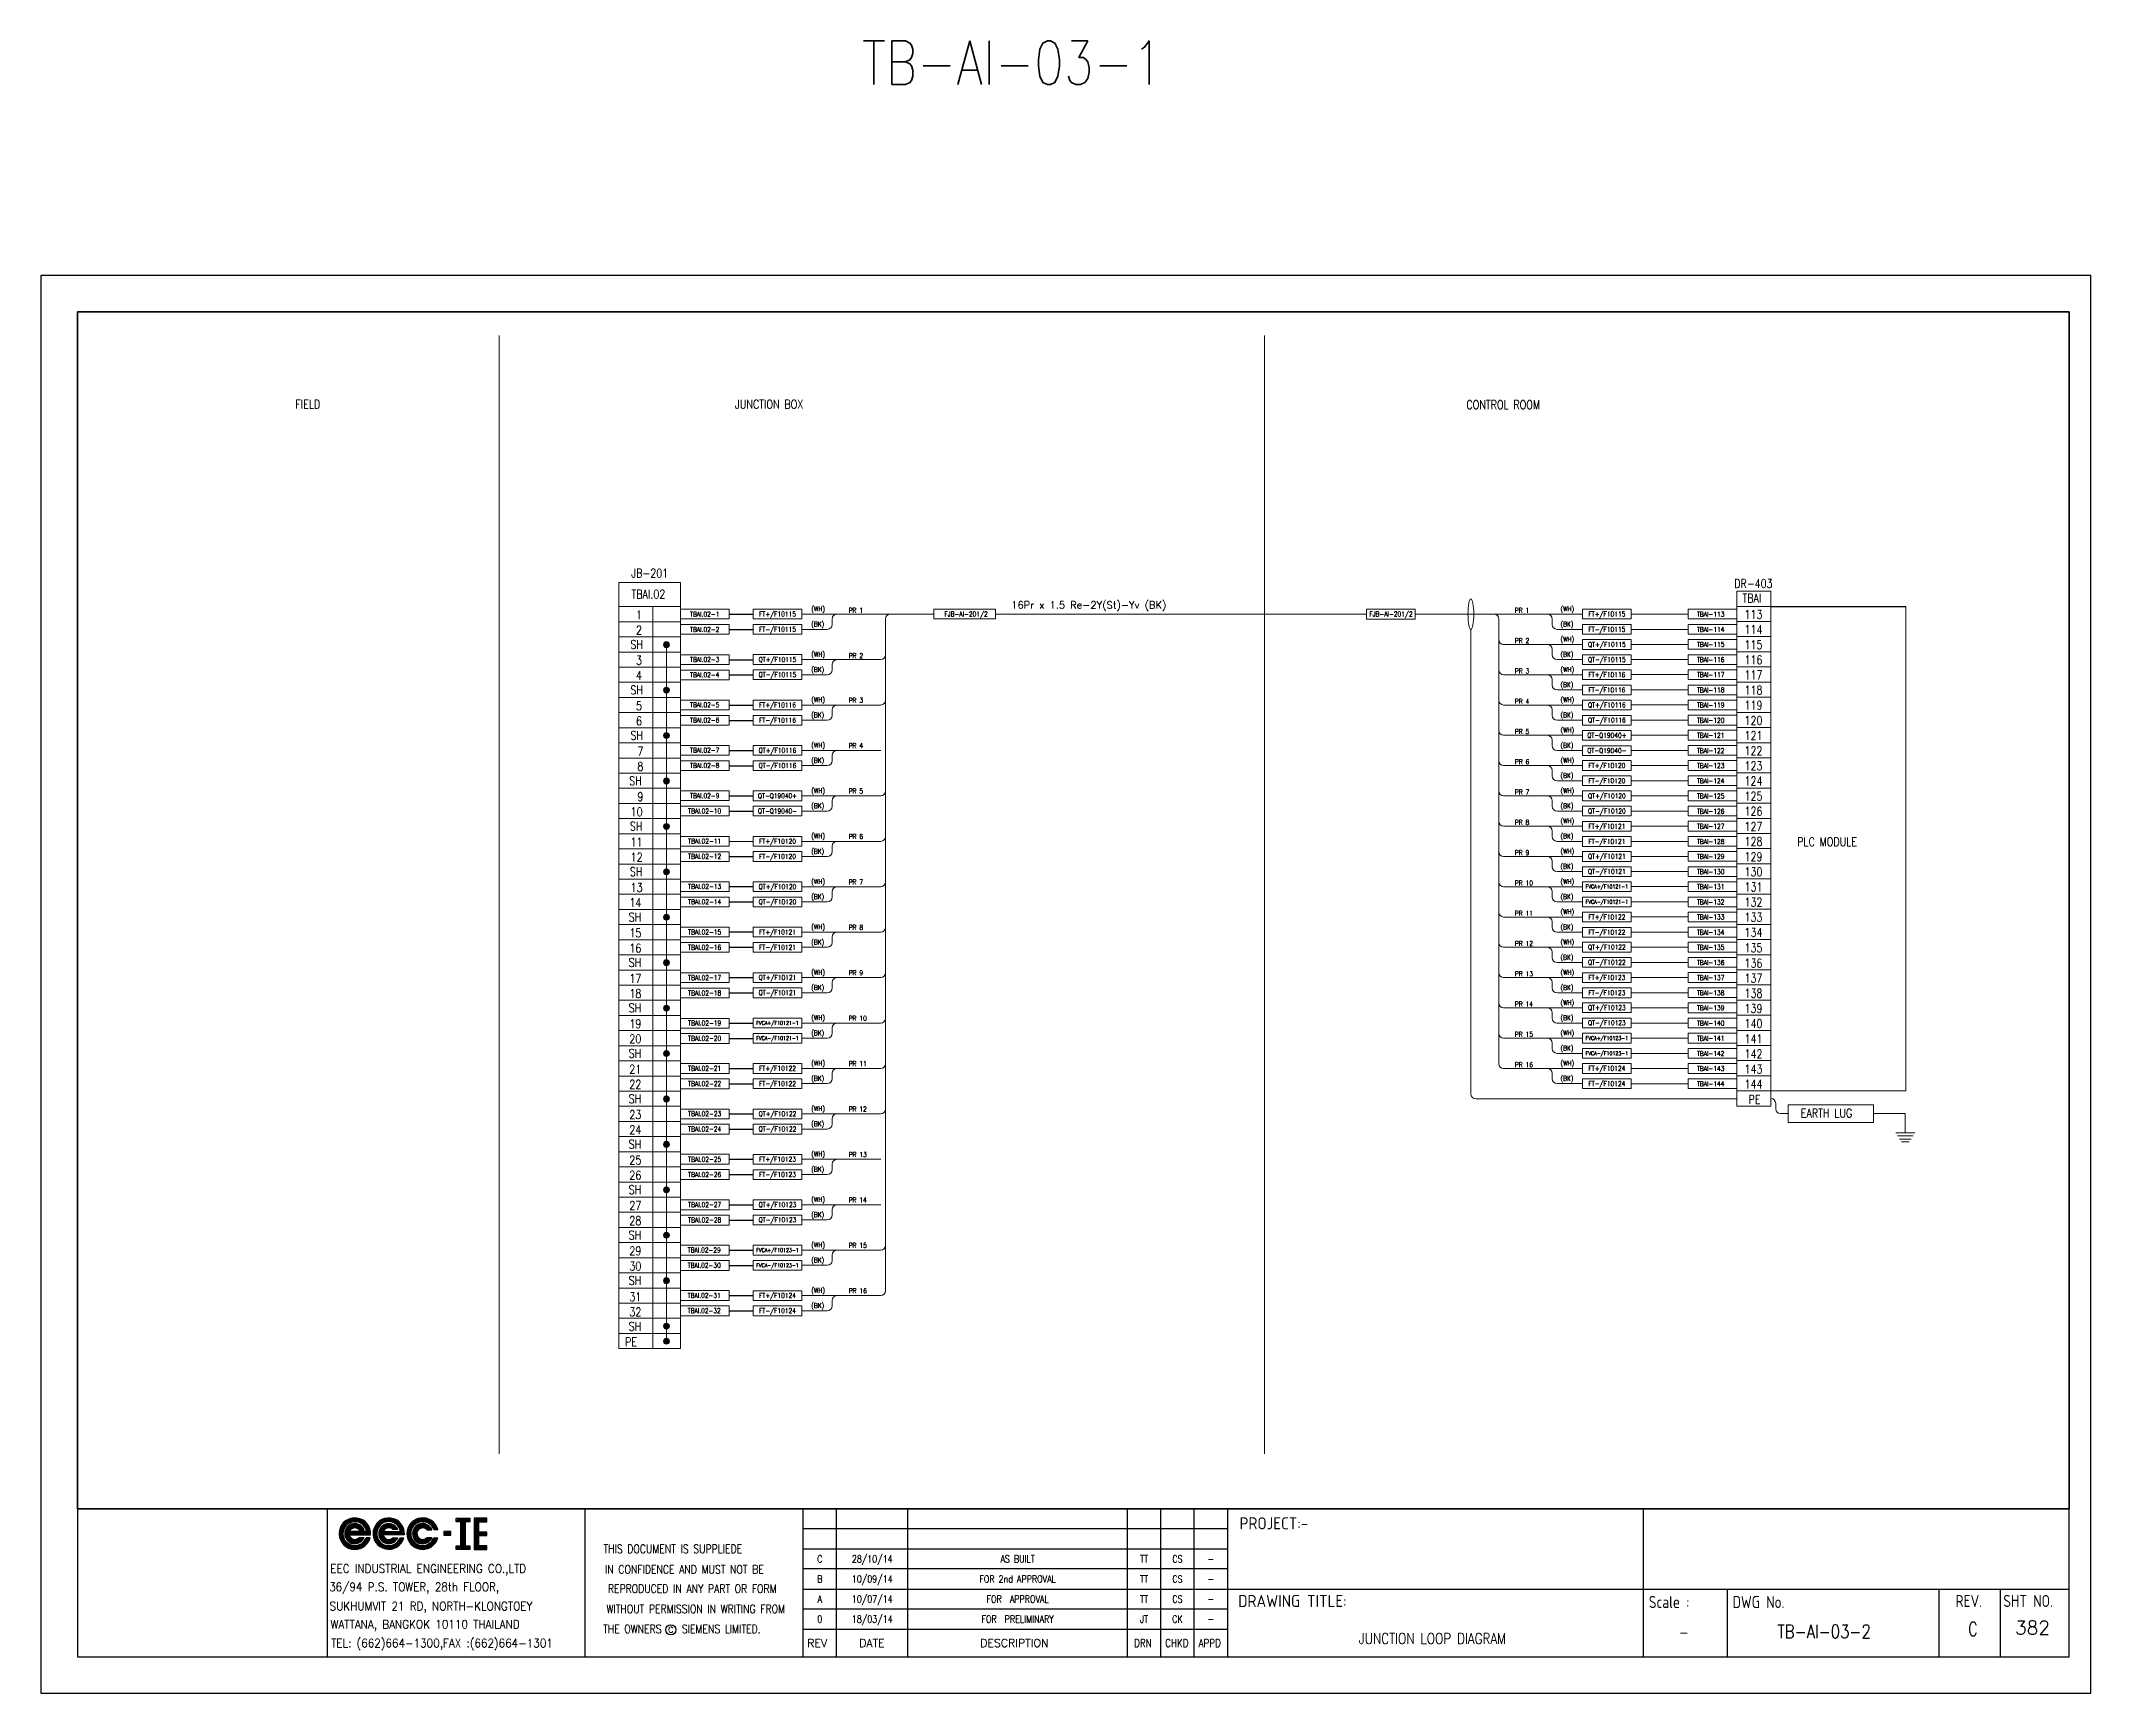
# Model space of a CAD drawing. Header units: millimetres. Extents: x -14942 to 24072, y -50285 to 2207.
# Drawn here: x 552.8 to 975.8, y -5690.3 to -5349.4 of the extents above; entities that cross this region are included whole.
import ezdxf
from ezdxf.enums import TextEntityAlignment as Align

# ---------------------------------------------------------------- set-up
doc = ezdxf.new("R2010")
doc.units = ezdxf.units.MM
doc.header["$MEASUREMENT"] = 0
doc.layers.get('0').update_dxf_attribs({"linetype": 'CONTINUOUS'})
for name, color, linetype in [('52049_PAPER A4$0$Frame_A1', 253, 'CONTINUOUS'), ('BEAM', 3, 'CONTINUOUS'), ('INSTRUMENT', 1, 'CONTINUOUS'), ('TEXT', 2, 'CONTINUOUS')]:
    doc.layers.add(name, color=color, linetype=linetype)
doc.styles.add('52049_PAPER A4$0$ISO Proportional', font='isocp.shx')
doc.styles.add('52049_PAPER A4$0$ROMANS', font='isocp.shx')
doc.styles.add('52049_PAPER A4$0$Romans-title', font='romans.shx')
doc.styles.add('ROMANS', font='romans')

# ---------------------------------------------------------------- blocks, each defined once
blk = doc.blocks.new('52049_PAPER A4$0$eec-ie')
at = {"layer": '52049_PAPER A4$0$Frame_A1', "color": 0, "lineweight": -3}
for p, q in [((0, 0), (0.87, 0.87)), ((0, -0.08), (0.3, 0.22)), ((0, -0.16), (0.26, 0.1)), ((0, -0.23), (0.24, 0)), ((0.01, 0.09), (0.78, 0.86)), ((0.04, 0.2), (0.68, 0.83)), ((0.09, 0.32), (0.55, 0.78)), ((0.26, 0.57), (0.3, 0.62)), ((0.34, -0.12), (1, 0.53)), ((0.35, -0.04), (0.92, 0.53)), ((0.35, -0.19), (1.07, 0.52)), ((0.36, 0.05), (0.82, 0.51)), ((0.37, -0.26), (0.66, 0.04)), ((0.39, -0.32), (0.74, 0.04)), ((0.4, 0.17), (0.7, 0.47)), ((0.41, -0.37), (0.82, 0.04)), ((1.69, 0.04), (0.64, 0.04)), ((0.65, 0.57), (0.96, 0.88)), ((0.68, -0.17), (0.9, 0.04)), ((0.76, -0.17), (0.98, 0.04)), ((0.77, 0.62), (1.03, 0.88)), ((0.84, -0.17), (1.05, 0.04)), ((0.87, 0.64), (1.1, 0.87)), ((0.87, 0.25), (1.13, 0.51)), ((0.92, -0.17), (1.13, 0.04)), ((0.95, 0.64), (1.17, 0.86)), ((0.96, 0.26), (1.19, 0.49)), ((1, -0.17), (1.21, 0.04)), ((1.03, 0.64), (1.23, 0.84)), ((1.03, 0.25), (1.24, 0.46)), ((1.07, -0.17), (1.29, 0.04)), ((1.09, 0.24), (1.29, 0.44)), ((1.1, 0.63), (1.29, 0.82)), ((1.15, 0.21), (1.34, 0.4)), ((1.15, -0.17), (1.37, 0.04)), ((1.16, 0.62), (1.35, 0.8)), ((1.19, 0.18), (1.38, 0.37)), ((1.22, 0.6), (1.4, 0.78)), ((1.22, 0.15), (1.54, 0.15)), ((1.23, -0.17), (1.44, 0.04)), ((1.25, 0.15), (1.42, 0.33)), ((1.28, 0.57), (1.45, 0.75)), ((1.31, -0.17), (1.52, 0.04)), ((1.32, 0.15), (1.46, 0.29)), ((1.33, 0.55), (1.5, 0.72)), ((1.38, 0.52), (1.54, 0.69)), ((1.39, -0.17), (1.6, 0.04)), ((1.4, 0.15), (1.49, 0.24)), ((1.42, 0.49), (1.59, 0.65)), ((1.46, 0.45), (1.63, 0.62)), ((1.46, -0.17), (1.68, 0.04)), ((1.48, 0.15), (1.52, 0.19)), ((1.5, 0.41), (1.67, 0.58)), ((1.54, 0.37), (1.71, 0.54)), ((1.54, -0.17), (1.9, 0.18)), ((1.57, 0.33), (1.74, 0.49)), ((1.6, 0.28), (1.77, 0.45)), ((1.62, -0.17), (1.91, 0.12)), ((1.63, 0.23), (1.8, 0.4)), ((1.65, 0.17), (1.83, 0.35)), ((1.67, 0.11), (1.86, 0.3)), ((1.69, 0.05), (1.88, 0.24)), ((1.7, -0.17), (1.93, 0.06)), ((2.09, -0.09), (2.37, 0.19)), ((2.1, -0.01), (2.51, 0.41)), ((2.1, -0.17), (2.34, 0.08)), ((2.11, 0.08), (2.88, 0.86)), ((2.13, 0.18), (2.78, 0.83)), ((2.18, 0.31), (2.65, 0.78)), ((2.31, 0.52), (2.45, 0.65)), ((2.44, -0.05), (3.02, 0.52)), ((2.44, -0.13), (3.1, 0.52)), ((2.45, -0.2), (2.78, 0.13)), ((2.46, 0.04), (2.93, 0.51)), ((2.46, -0.26), (2.76, 0.04)), ((2.48, -0.32), (2.84, 0.04)), ((2.49, 0.15), (2.81, 0.47)), ((2.56, 0.45), (2.97, 0.87)), ((2.72, -0.17), (2.92, 0.04)), ((2.73, 0.04), (3.79, 0.04)), ((2.77, 0.59), (3.06, 0.87)), ((2.79, -0.17), (3, 0.04)), ((2.84, 0.19), (3.17, 0.51)), ((2.87, -0.17), (3.08, 0.04)), ((2.89, 0.63), (3.13, 0.87)), ((2.95, -0.17), (3.15, 0.04)), ((2.98, 0.64), (3.2, 0.86)), ((2.98, 0.26), (3.23, 0.5)), ((3.03, -0.17), (3.23, 0.04)), ((3.06, 0.65), (3.27, 0.85)), ((3.07, 0.26), (3.29, 0.48)), ((3.11, -0.17), (3.31, 0.04)), ((3.14, 0.64), (3.33, 0.83)), ((3.14, 0.25), (3.34, 0.46)), ((3.18, -0.17), (3.39, 0.04)), ((3.2, 0.24), (3.39, 0.43)), ((3.21, 0.63), (3.39, 0.81)), ((3.25, 0.21), (3.44, 0.4)), ((3.26, -0.17), (3.47, 0.04)), ((3.27, 0.62), (3.44, 0.79)), ((3.29, 0.18), (3.48, 0.36)), ((3.62, 0.16), (3.31, 0.16)), ((3.33, 0.6), (3.5, 0.77)), ((3.34, -0.17), (3.54, 0.04)), ((3.36, 0.16), (3.52, 0.32)), ((3.38, 0.57), (3.55, 0.74)), ((3.42, -0.17), (3.62, 0.04)), ((3.43, 0.55), (3.59, 0.71)), ((3.43, 0.16), (3.55, 0.28)), ((3.48, 0.52), (3.64, 0.68)), ((3.5, -0.17), (3.7, 0.04)), ((3.51, 0.16), (3.58, 0.23)), ((3.52, 0.48), (3.68, 0.64)), ((3.57, 0.45), (3.72, 0.61)), ((3.57, -0.17), (3.78, 0.04)), ((3.59, 0.16), (3.61, 0.18)), ((3.6, 0.41), (3.76, 0.57)), ((3.64, 0.37), (3.8, 0.53)), ((3.65, -0.17), (3.99, 0.17)), ((3.67, 0.32), (3.83, 0.48)), ((3.7, 0.27), (3.87, 0.44)), ((3.73, 0.22), (3.9, 0.39)), ((3.73, -0.17), (4, 0.11)), ((3.75, 0.17), (3.92, 0.34)), ((3.77, 0.11), (3.95, 0.28)), ((3.79, 0.05), (3.97, 0.23)), ((3.81, -0.17), (4.02, 0.04)), ((4.18, -0.03), (4.57, 0.36)), ((4.18, -0.11), (4.47, 0.18)), ((4.18, -0.18), (4.43, 0.07)), ((4.19, 0.06), (5, 0.86)), ((4.21, 0.16), (4.9, 0.84)), ((4.25, 0.28), (4.78, 0.8)), ((4.34, 0.45), (4.61, 0.71)), ((4.53, -0.15), (5.2, 0.53)), ((4.53, -0.07), (5.13, 0.53)), ((4.54, 0.02), (5.04, 0.52)), ((4.54, -0.22), (4.86, 0.1)), ((4.57, 0.12), (4.93, 0.49)), ((4.69, 0.48), (5.08, 0.87)), ((4.69, 0.32), (4.73, 0.37)), ((4.88, 0.59), (5.16, 0.88)), ((4.96, 0.2), (5.27, 0.52)), ((4.99, 0.63), (5.24, 0.87)), ((5.08, 0.64), (5.31, 0.86)), ((5.09, 0.25), (5.33, 0.5)), ((5.16, 0.64), (5.37, 0.85)), ((5.17, 0.26), (5.39, 0.48)), ((5.24, 0.64), (5.43, 0.83)), ((5.24, 0.25), (5.44, 0.46)), ((5.3, 0.63), (5.49, 0.82)), ((5.3, 0.23), (5.49, 0.43)), ((5.35, 0.2), (5.54, 0.39)), ((5.37, 0.61), (5.55, 0.79)), ((5.39, 0.17), (5.58, 0.36)), ((5.4, 0.15), (5.72, 0.15)), ((5.42, 0.59), (5.6, 0.77)), ((5.46, 0.15), (5.62, 0.32)), ((5.48, 0.57), (5.65, 0.74)), ((5.53, 0.54), (5.7, 0.71)), ((5.53, 0.15), (5.65, 0.27)), ((5.58, 0.51), (5.74, 0.68)), ((5.61, 0.15), (5.68, 0.23)), ((5.62, 0.47), (5.79, 0.64)), ((5.66, 0.44), (5.83, 0.6)), ((5.69, 0.15), (5.71, 0.18)), ((5.7, 0.4), (5.87, 0.56)), ((5.73, 0.36), (5.9, 0.52)), ((5.77, 0.31), (5.94, 0.48)), ((5.8, 0.26), (5.97, 0.43)), ((5.82, 0.21), (6, 0.38)), ((5.85, 0.15), (6.02, 0.33)), ((6.09, 0.15), (5.85, 0.15)), ((5.92, 0.15), (6.05, 0.28)), ((6, 0.15), (6.07, 0.22)), ((6.08, 0.15), (6.09, 0.16)), ((6.9, 0.04), (6.46, 0.04)), ((6.46, 0.04), (6.46, -0.18)), ((6.46, -0.01), (6.51, 0.04)), ((6.46, -0.09), (6.59, 0.04)), ((6.46, -0.17), (6.66, 0.04)), ((6.52, -0.18), (6.74, 0.04)), ((6.6, -0.18), (6.82, 0.04)), ((6.68, -0.18), (6.9, 0.04)), ((6.9, -0.18), (6.9, 0.04)), ((7.23, 0.68), (7.41, 0.86)), ((7.27, 0.64), (7.49, 0.86)), ((7.35, 0.64), (7.57, 0.86)), ((7.43, 0.64), (7.65, 0.86)), ((7.5, 0.64), (7.72, 0.86)), ((7.51, 0.57), (7.8, 0.86)), ((7.51, 0.49), (7.88, 0.86)), ((7.51, 0.41), (7.96, 0.86)), ((7.51, 0.34), (7.78, 0.61)), ((7.51, 0.26), (7.78, 0.53)), ((7.51, 0.18), (7.78, 0.45)), ((7.51, 0.1), (7.78, 0.38)), ((7.51, 0.02), (7.78, 0.3)), ((7.51, -0.05), (7.78, 0.22)), ((7.51, -0.13), (7.78, 0.14)), ((7.51, -0.21), (7.78, 0.07)), ((7.82, 0.64), (8.04, 0.86)), ((7.89, 0.64), (8.06, 0.81)), ((7.97, 0.64), (8.06, 0.73)), ((8.05, 0.64), (8.06, 0.65)), ((8.33, 0.46), (8.74, 0.86)), ((8.33, 0.54), (8.66, 0.86)), ((8.33, 0.38), (8.82, 0.86)), ((8.33, 0.69), (8.5, 0.86)), ((8.33, 0.62), (8.58, 0.86)), ((8.33, 0.3), (8.61, 0.58)), ((8.33, 0.23), (8.61, 0.5)), ((8.33, 0.15), (8.61, 0.42)), ((8.33, 0.07), (8.61, 0.35)), ((8.33, -0.01), (8.61, 0.27)), ((8.33, -0.09), (8.61, 0.19)), ((8.33, -0.16), (8.61, 0.11)), ((8.33, -0.24), (8.61, 0.03)), ((8.33, -0.4), (8.74, 0.01)), ((8.33, -0.32), (8.66, 0.01)), ((8.33, -0.48), (8.82, 0.01)), ((8.67, 0.64), (8.89, 0.86)), ((8.68, -0.21), (8.9, 0.01)), ((8.75, 0.64), (8.97, 0.86)), ((8.75, -0.21), (8.97, 0.01)), ((8.83, 0.64), (9.05, 0.86)), ((8.83, -0.21), (9.05, 0.01)), ((8.91, 0.64), (9.11, 0.84)), ((8.99, 0.64), (9.11, 0.76)), ((9.06, 0.64), (9.11, 0.69)), ((0.02, -0.3), (0.23, -0.08)), ((0.03, -0.36), (0.23, -0.16)), ((0.05, -0.42), (0.24, -0.23)), ((0.07, -0.47), (0.26, -0.29)), ((0.1, -0.53), (0.27, -0.35)), ((0.12, -0.58), (0.3, -0.4)), ((0.15, -0.63), (0.32, -0.46)), ((0.19, -0.67), (0.35, -0.5)), ((0.22, -0.72), (0.39, -0.55)), ((0.26, -0.76), (0.42, -0.59)), ((0.3, -0.8), (0.46, -0.63)), ((0.34, -0.83), (0.5, -0.67)), ((0.38, -0.87), (0.55, -0.7)), ((0.42, -0.9), (0.59, -0.73)), ((0.44, -0.42), (0.64, -0.22)), ((0.47, -0.47), (0.66, -0.27)), ((0.47, -0.93), (0.65, -0.76)), ((0.5, -0.51), (0.69, -0.32)), ((0.52, -0.96), (0.7, -0.78)), ((0.54, -0.55), (0.73, -0.36)), ((0.58, -0.59), (0.78, -0.39)), ((0.58, -0.98), (0.76, -0.8)), ((0.62, -0.17), (1.94, -0.17)), ((0.63, -0.62), (0.83, -0.42)), ((0.63, -1.01), (0.82, -0.82)), ((0.68, -0.65), (0.89, -0.44)), ((0.69, -1.03), (0.89, -0.83)), ((0.73, -0.67), (0.96, -0.45)), ((0.75, -1.04), (0.96, -0.83)), ((0.79, -0.69), (1.04, -0.44)), ((0.82, -1.05), (1.04, -0.83)), ((0.85, -0.71), (1.19, -0.37)), ((0.89, -1.06), (1.14, -0.81)), ((0.92, -0.72), (1.29, -0.34)), ((0.96, -1.07), (1.25, -0.77)), ((1, -0.72), (1.37, -0.34)), ((1.04, -1.06), (1.76, -0.34)), ((1.09, -0.71), (1.45, -0.34)), ((1.13, -1.05), (1.84, -0.34)), ((1.2, -0.67), (1.53, -0.34)), ((1.54, -0.34), (1.22, -0.34)), ((1.23, -1.03), (1.9, -0.36)), ((1.35, -0.99), (1.86, -0.48)), ((1.53, -0.88), (1.76, -0.66)), ((1.65, -0.38), (1.68, -0.34)), ((1.91, -0.34), (1.66, -0.34)), ((1.78, -0.17), (1.94, -0.01)), ((1.85, -0.17), (1.94, -0.09)), ((1.93, -0.17), (1.94, -0.17)), ((2.1, -0.24), (2.32, -0.02)), ((2.11, -0.3), (2.32, -0.1)), ((2.13, -0.36), (2.32, -0.17)), ((2.15, -0.42), (2.33, -0.24)), ((2.17, -0.48), (2.35, -0.3)), ((2.2, -0.53), (2.37, -0.36)), ((2.22, -0.58), (2.39, -0.42)), ((2.25, -0.63), (2.42, -0.47)), ((2.29, -0.68), (2.45, -0.51)), ((2.32, -0.72), (2.48, -0.56)), ((2.36, -0.76), (2.52, -0.6)), ((2.4, -0.8), (2.56, -0.64)), ((2.44, -0.84), (2.6, -0.68)), ((2.48, -0.87), (2.64, -0.71)), ((2.51, -0.38), (2.71, -0.17)), ((2.53, -0.9), (2.69, -0.74)), ((2.54, -0.43), (2.73, -0.23)), ((2.57, -0.47), (2.76, -0.28)), ((2.58, -0.93), (2.74, -0.77)), ((2.6, -0.51), (2.79, -0.33)), ((2.63, -0.96), (2.8, -0.79)), ((2.64, -0.55), (2.83, -0.37)), ((2.68, -0.98), (2.86, -0.81)), ((2.69, -0.59), (2.87, -0.4)), ((4.02, -0.17), (2.71, -0.17)), ((2.73, -0.62), (2.93, -0.43)), ((2.74, -1.01), (2.92, -0.82)), ((2.78, -0.65), (2.99, -0.44)), ((2.8, -1.02), (2.99, -0.83)), ((2.84, -0.67), (3.06, -0.45)), ((2.86, -1.04), (3.06, -0.84)), ((2.9, -0.69), (3.14, -0.44)), ((2.92, -1.05), (3.14, -0.83)), ((2.96, -0.7), (3.32, -0.35)), ((2.99, -1.06), (3.24, -0.81)), ((3.03, -0.71), (3.39, -0.35)), ((3.07, -1.06), (3.36, -0.77)), ((3.11, -0.71), (3.47, -0.35)), ((3.15, -1.06), (3.86, -0.35)), ((3.2, -0.7), (3.55, -0.35)), ((3.24, -1.04), (3.94, -0.35)), ((3.31, -0.35), (3.62, -0.35)), ((3.32, -0.65), (3.62, -0.36)), ((3.35, -1.02), (3.98, -0.38)), ((3.48, -0.97), (3.93, -0.51)), ((3.74, -0.39), (3.78, -0.35)), ((3.76, -0.35), (3.99, -0.35)), ((3.89, -0.17), (4.02, -0.03)), ((3.96, -0.17), (4.03, -0.11)), ((4.19, -0.25), (4.42, -0.03)), ((4.21, -0.32), (4.41, -0.11)), ((4.22, -0.38), (4.42, -0.18)), ((4.24, -0.44), (4.43, -0.25)), ((4.26, -0.49), (4.45, -0.31)), ((4.29, -0.54), (4.47, -0.37)), ((4.32, -0.59), (4.49, -0.42)), ((4.35, -0.64), (4.52, -0.47)), ((4.38, -0.69), (4.55, -0.52)), ((4.42, -0.73), (4.58, -0.56)), ((4.45, -0.77), (4.62, -0.6)), ((4.49, -0.81), (4.66, -0.64)), ((4.53, -0.84), (4.7, -0.68)), ((4.56, -0.28), (4.8, -0.03)), ((4.58, -0.33), (4.8, -0.11)), ((4.58, -0.88), (4.75, -0.71)), ((4.6, -0.39), (4.81, -0.18)), ((4.62, -0.91), (4.8, -0.74)), ((4.63, -0.44), (4.83, -0.24)), ((4.66, -0.48), (4.86, -0.29)), ((4.67, -0.94), (4.85, -0.77)), ((4.7, -0.52), (4.89, -0.33)), ((4.72, -0.97), (4.9, -0.79)), ((4.74, -0.56), (4.93, -0.37)), ((4.78, -0.6), (4.98, -0.4)), ((4.78, -0.99), (4.96, -0.81)), ((4.83, -0.63), (5.03, -0.43)), ((4.83, -1.01), (5.03, -0.82)), ((4.88, -0.66), (5.09, -0.44)), ((4.89, -1.03), (5.1, -0.83)), ((4.93, -0.68), (5.17, -0.45)), ((4.96, -1.05), (5.17, -0.83)), ((4.99, -0.7), (5.26, -0.43)), ((5.02, -1.06), (5.26, -0.82)), ((5.06, -0.71), (5.43, -0.34)), ((5.09, -1.06), (5.36, -0.8)), ((5.13, -0.72), (5.5, -0.34)), ((5.17, -1.07), (5.49, -0.75)), ((5.21, -0.71), (5.58, -0.34)), ((5.25, -1.06), (5.97, -0.34)), ((5.3, -0.7), (5.66, -0.34)), ((5.35, -1.05), (6.05, -0.34)), ((5.72, -0.34), (5.4, -0.34)), ((5.43, -0.65), (5.71, -0.37)), ((5.45, -1.02), (6.07, -0.4)), ((5.58, -0.96), (6.02, -0.53)), ((5.81, -0.43), (5.89, -0.34)), ((5.85, -0.34), (6.09, -0.34)), ((6.46, -0.18), (6.9, -0.18)), ((6.75, -0.18), (6.9, -0.04)), ((6.83, -0.18), (6.9, -0.12)), ((7.23, -0.95), (7.34, -0.84)), ((7.23, -0.88), (7.26, -0.84)), ((7.23, -1.03), (7.42, -0.84)), ((7.28, -1.07), (7.5, -0.84)), ((7.35, -1.07), (7.78, -0.64)), ((7.43, -1.07), (7.78, -0.71)), ((7.51, -0.29), (7.78, -0.01)), ((7.51, -0.37), (7.78, -0.09)), ((7.51, -0.44), (7.78, -0.17)), ((7.51, -0.52), (7.78, -0.25)), ((7.51, -0.6), (7.78, -0.32)), ((7.51, -0.68), (7.78, -0.4)), ((7.51, -0.76), (7.78, -0.48)), ((7.51, -0.83), (7.78, -0.56)), ((7.51, -1.07), (7.78, -0.79)), ((7.59, -1.07), (7.81, -0.84)), ((7.67, -1.07), (7.89, -0.84)), ((7.74, -1.07), (7.96, -0.84)), ((7.82, -1.07), (8.04, -0.84)), ((7.9, -1.07), (8.06, -0.91)), ((7.98, -1.07), (8.06, -0.98)), ((8.06, -1.07), (8.06, -1.06)), ((8.33, -0.55), (8.61, -0.28)), ((8.33, -0.63), (8.61, -0.36)), ((8.33, -0.71), (8.61, -0.43)), ((8.33, -0.79), (8.61, -0.51)), ((8.33, -0.86), (8.61, -0.59)), ((8.33, -0.94), (8.61, -0.67)), ((8.33, -1.02), (8.61, -0.75)), ((8.37, -1.07), (8.61, -0.82)), ((8.45, -1.07), (8.67, -0.84)), ((8.52, -1.07), (8.74, -0.84)), ((8.6, -1.07), (8.82, -0.84)), ((8.68, -1.07), (8.9, -0.84)), ((8.76, -1.07), (8.98, -0.84)), ((8.84, -1.07), (9.06, -0.84)), ((8.91, -0.21), (9.11, -0.02)), ((8.91, -1.07), (9.11, -0.87)), ((8.99, -0.21), (9.11, -0.09)), ((8.99, -1.07), (9.11, -0.95)), ((9.07, -0.21), (9.11, -0.17)), ((9.07, -1.07), (9.11, -1.03))]:
    blk.add_line(p, q, dxfattribs=at)
for points in [[(7.23, 0.86), (8.06, 0.86), (8.06, 0.64), (7.78, 0.64), (7.78, -0.84), (8.06, -0.84), (8.06, -1.07), (7.23, -1.07), (7.23, -0.84), (7.51, -0.84), (7.51, 0.64), (7.23, 0.64)], [(8.61, 0.01), (8.61, 0.64), (9.11, 0.64), (9.11, 0.86), (8.33, 0.86), (8.33, -1.07), (9.11, -1.07), (9.11, -0.84), (8.61, -0.84), (8.61, -0.21), (9.11, -0.21), (9.11, 0.01)]]:
    blk.add_lwpolyline(points, close=True, dxfattribs=at)
for centre, radius, start, end in [((0.97, -0.09), 0.972, 355.3439, 345.1466), ((0.97, -0.09), 0.737, 10.5243, 340.256), ((0.97, -0.09), 0.623, 23.5697, 336.4303), ((0.97, -0.09), 0.354, 44.7876, 157.6107), ((3.06, -0.09), 0.967, 355.6074, 344.7747), ((3.06, -0.09), 0.742, 10.0766, 339.9937), ((3.06, -0.09), 0.618, 24.2545, 335.7455), ((3.06, -0.09), 0.358, 45.1096, 158.7579), ((5.15, -0.09), 0.972, 14.8534, 345.1466), ((5.15, -0.09), 0.737, 19.744, 340.256), ((5.15, -0.09), 0.623, 23.5697, 336.4303), ((5.15, -0.09), 0.354, 44.7876, 315.2124), ((0.97, -0.09), 0.354, 192.8901, 315.2124), ((3.06, -0.09), 0.358, 191.9242, 314.8904)]:
    blk.add_arc(centre, radius, start, end, dxfattribs=at)
blk = doc.blocks.new('52049_PAPER A4$0$eec logo')
at = {"color": 7, "xscale": 2.786697286423482, "yscale": 2.786697286423482, "zscale": 2.786697286423482}
blk.add_blockref('52049_PAPER A4$0$eec-ie', (50.01, 25.95), dxfattribs=at)
blk = doc.blocks.new('FJB')
at = {"color": 3}
for p, q in [((-415.5, 38.01), (-4.5, 38.01)), ((-363.94, 38.01), (-363.94, 7.5)), ((-310.77, 38.01), (-310.77, 7.5)), ((-265.75, 7.5), (-265.75, 38.01)), ((-258.85, 7.5), (-258.85, 38.01)), ((-244.11, 7.5), (-244.11, 38.01)), ((-198.84, 7.5), (-198.84, 38.01)), ((-191.95, 7.5), (-191.95, 38.01)), ((-185.05, 7.5), (-185.05, 38.01)), ((-178.16, 38.01), (-178.16, 7.5)), ((-92.38, 38.01), (-92.38, 7.5)), ((-178.16, 21.46), (-4.5, 21.46)), ((-75.06, 21.46), (-75.06, 7.5)), ((-31.4, 21.46), (-31.4, 7.5)), ((-18.75, 21.46), (-18.75, 7.5)), ((-265.75, 13.19), (-178.16, 13.19))]:
    blk.add_line(p, q, dxfattribs=at)
at = {"color": 1}
for p, q in [((-178.16, 33.87), (-265.75, 33.87)), ((-265.75, 29.74), (-178.16, 29.74)), ((-178.16, 25.6), (-265.75, 25.6)), ((-265.75, 21.46), (-178.16, 21.46)), ((-178.16, 17.33), (-265.75, 17.33))]:
    blk.add_line(p, q, dxfattribs=at)
at = {"color": 7}
for p, q in [((-4.5, 38.01), (-96.38, 38.01)), ((-92.38, 38.01), (-92.38, 19.85))]:
    blk.add_line(p, q, dxfattribs=at)
blk.add_lwpolyline([(0, 0), (0, 292.5), (-423, 292.5), (-423, 0)], close=True, dxfattribs=at)
blk.add_lwpolyline([(-415.5, 285), (-4.5, 285), (-4.5, 38.01), (-415.5, 38.01)], close=True)
at = {"color": 3}
blk.add_lwpolyline([(-4.5, 7.5), (-4.5, 285), (-415.5, 285), (-415.5, 7.5)], close=True, dxfattribs=at)
at = {"color": 2}
blk.add_circle((-293.05, 13.05), 1.05, dxfattribs=at)
at = {"color": 3, "xscale": 1.200000000000001, "yscale": 1.200000000000001, "zscale": 1.200000000000001}
blk.add_blockref('52049_PAPER A4$0$eec logo', (-421.49, 2.05), dxfattribs=at)
at = {"color": 2, "style": '52049_PAPER A4$0$ISO Proportional'}
for s, height, p in [('PROJECT:-', 2.482, (-168.61, 35.02)), ('DRAWING TITLE:', 2.4821, (-164.78, 18.99))]:
    blk.add_text(s, height=height, dxfattribs=at).set_placement(p, align=Align.MIDDLE_CENTER)
at = {"color": 2, "style": '52049_PAPER A4$0$Romans-title', "width": 0.8}
for s, p in [('THIS DOCUMENT IS SUPPLIEDE', (-292.63, 29.75)), ('IN CONFIDENCE AND MUST NOT BE', (-290.24, 25.51)), (' REPRODUCED IN ANY PART OR FORM', (-289.1, 21.53)), (' WITHOUT PERMISSION IN WRITING FROM ', (-287.9, 17.35)), ('THE OWNERS   SIEMENS LIMITED. ', (-290.28, 13.22))]:
    blk.add_text(s, height=1.75, dxfattribs=at).set_placement(p, align=Align.MIDDLE)
at = {"color": 2, "style": '52049_PAPER A4$0$Romans-title'}
for s, height, width, p in [('EEC INDUSTRIAL ENGINEERING CO.,LTD', 1.75, 0.9, (-363.31, 24.81)), ('36/94 P.S. TOWER, 28th FLOOR,', 1.75, 0.9, (-363.55, 21.03, -1.75)), ('SUKHUMVIT 21 RD, NORTH-KLONGTOEY', 1.75, 0.9, (-363.45, 17.05, -1.75)), ('WATTANA, BANGKOK 10110 THAILAND ', 1.75, 0.9, (-363.25, 13.31, -1.75)), ('TEL: (662)664-1300,FAX :(662)664-1301', 1.75, 0.9, (-363.14, 9.42, -1.75)), ('DRN', 1.655, 0.8, (-197.44, 9.49)), ('CHKD', 1.655, 0.8, (-191.03, 9.49)), ('APPD', 1.655, 0.8, (-184.14, 9.49))]:
    blk.add_text(s, height=height, dxfattribs=dict(at, width=width)).set_placement(p)
at = {"color": 2}
for s, height, style, width, p in [('C', 1.5, '52049_PAPER A4$0$Romans-title', 0.8, (-262.3, 27.67)), ('28/10/14', 1.5, '52049_PAPER A4$0$Romans-title', 0.8, (-251.48, 27.67)), ('AS BUILT', 1.5, '52049_PAPER A4$0$Romans-title', 0.8, (-221.48, 27.67)), ('TT', 1.5, '52049_PAPER A4$0$Romans-title', 0.8, (-195.39, 27.67)), ('CS', 1.5, '52049_PAPER A4$0$Romans-title', 0.8, (-188.5, 27.67)), ('-', 1.5, '52049_PAPER A4$0$Romans-title', 0.8, (-181.6, 27.67)), ('B', 1.5, '52049_PAPER A4$0$Romans-title', 0.8, (-262.3, 23.53)), ('10/09/14', 1.5, '52049_PAPER A4$0$Romans-title', 0.8, (-251.48, 23.53)), ('FOR 2nd APPROVAL', 1.5, '52049_PAPER A4$0$Romans-title', 0.8, (-221.48, 23.53)), ('TT', 1.5, '52049_PAPER A4$0$Romans-title', 0.8, (-195.39, 23.53)), ('CS', 1.5, '52049_PAPER A4$0$Romans-title', 0.8, (-188.5, 23.53)), ('-', 1.5, '52049_PAPER A4$0$Romans-title', 0.8, (-181.6, 23.53)), ('A', 1.5, '52049_PAPER A4$0$Romans-title', 0.8, (-262.3, 19.39)), ('10/07/14', 1.5, '52049_PAPER A4$0$Romans-title', 0.8, (-251.48, 19.39)), ('FOR  APPROVAL', 1.5, '52049_PAPER A4$0$Romans-title', 0.8, (-221.48, 19.39)), ('TT', 1.5, '52049_PAPER A4$0$Romans-title', 0.8, (-195.39, 19.39)), ('CS', 1.5, '52049_PAPER A4$0$Romans-title', 0.8, (-188.5, 19.39)), ('-', 1.5, '52049_PAPER A4$0$Romans-title', 0.8, (-181.6, 19.39)), ('Scale :', 2.482, '52049_PAPER A4$0$ROMANS', 0.9, (-87.06, 18.78)), ('DWG No.', 2.482, '52049_PAPER A4$0$ROMANS', 0.9, (-68.61, 18.78)), ('REV.', 2.482, '52049_PAPER A4$0$ROMANS', 0.9, (-25.21, 18.99)), ('SHT NO.', 2.482, '52049_PAPER A4$0$ROMANS', 0.9, (-12.98, 18.99)), ('0', 1.5, '52049_PAPER A4$0$Romans-title', 0.8, (-262.3, 15.26)), ('18/03/14', 1.5, '52049_PAPER A4$0$Romans-title', 0.8, (-251.48, 15.26)), ('FOR  PRELIMINARY', 1.5, '52049_PAPER A4$0$Romans-title', 0.8, (-221.48, 15.26)), ('JT', 1.5, '52049_PAPER A4$0$Romans-title', 0.8, (-195.39, 15.26)), ('CK', 1.5, '52049_PAPER A4$0$Romans-title', 0.8, (-188.5, 15.26)), ('-', 1.5, '52049_PAPER A4$0$Romans-title', 0.8, (-181.6, 15.26)), ('C', 2.8, '52049_PAPER A4$0$Romans-title', 0.8, (-24.36, 13.21)), ('-', 2.25, '52049_PAPER A4$0$Romans-title', 0.8, (-84, 12.48))]:
    blk.add_text(s, height=height, dxfattribs=dict(at, style=style, width=width)).set_placement(p, align=Align.MIDDLE_CENTER)
at = {"color": 2, "style": '52049_PAPER A4$0$Romans-title'}
blk.add_text('C', height=1.19, dxfattribs=at).set_placement((-293.05, 13.05), align=Align.MIDDLE)
for s, height, p in [('REV', 1.655, (-264.9, 9.49)), ('DATE', 1.655, (-254.17, 9.49)), ('DESCRIPTION', 1.6548, (-229.2, 9.49))]:
    blk.add_text(s, height=height, dxfattribs=at).set_placement(p)
at = {"layer": 'TEXT', "style": 'ROMANS', "width": 0.8}
blk.add_text('JUNCTION LOOP DIAGRAM ', height=2.25, dxfattribs=at).set_placement((-135.27, 11.24), align=Align.MIDDLE_CENTER)

msp = doc.modelspace()

# ---------------------------------------------------------------- hatches: boundary and pattern name
at = {"layer": 'INSTRUMENT', "lineweight": 13}
for points in [[(682.51, -5473.98, 1), (681.29, -5473.98, 1)], [(682.51, -5483.35, 1), (681.29, -5483.35, 1)], [(682.51, -5492.73, 1), (681.29, -5492.73, 1)], [(682.51, -5502.1, 1), (681.29, -5502.1, 1)], [(682.51, -5511.48, 1), (681.29, -5511.48, 1)], [(682.51, -5520.85, 1), (681.29, -5520.85, 1)], [(682.51, -5530.23, 1), (681.29, -5530.23, 1)], [(682.51, -5539.6, 1), (681.29, -5539.6, 1)], [(682.51, -5548.98, 1), (681.29, -5548.98, 1)], [(682.51, -5558.35, 1), (681.29, -5558.35, 1)], [(682.51, -5567.73, 1), (681.29, -5567.73, 1)], [(682.51, -5577.1, 1), (681.29, -5577.1, 1)], [(682.51, -5586.48, 1), (681.29, -5586.48, 1)], [(682.51, -5595.85, 1), (681.29, -5595.85, 1)], [(682.51, -5605.23, 1), (681.29, -5605.23, 1)], [(682.51, -5605.23, 1), (681.29, -5605.23, 1)], [(682.51, -5614.6, 1), (681.29, -5614.6, 1)], [(682.51, -5614.6, 1), (681.29, -5614.6, 1)], [(682.51, -5617.73, 1), (681.29, -5617.73, 1)], [(682.51, -5617.73, 1), (681.29, -5617.73, 1)]]:
    msp.add_hatch(color=7, dxfattribs=at).paths.add_polyline_path(points)

# ---------------------------------------------------------------- linework, layer by layer
at = {"layer": 'BEAM', "color": 7, "lineweight": 13, "ltscale": 0.3}
for p, q in [((647.38, -5640.94), (647.38, -5410.19)), ((805.29, -5640.94), (805.29, -5410.19))]:
    msp.add_line(p, q, dxfattribs=at)
at = {"layer": 'INSTRUMENT', "color": 7, "lineweight": 13}
for p, q in [((902.76, -5462.95), (909.78, -5462.95)), ((902.76, -5466.07), (902.76, -5462.95)), ((909.78, -5466.07), (909.78, -5462.95)), ((672.07, -5466.12), (684.77, -5466.12)), ((672.07, -5466.12), (672.07, -5619.24)), ((684.77, -5469.24), (672.07, -5469.24)), ((679.1, -5466.12), (679.1, -5600.49)), ((684.77, -5466.12), (684.77, -5619.24)), ((709.82, -5467.68), (722.44, -5467.68)), ((716.09, -5469.81), (716.09, -5468.68)), ((722.44, -5467.68), (737.07, -5467.68)), ((727.11, -5468.68), (727.11, -5597.93)), ((749.77, -5467.66), (826.32, -5467.66)), ((870.93, -5467.68), (836.36, -5467.68)), ((853.64, -5468.68), (853.64, -5510.43)), ((870.93, -5467.68), (858.31, -5467.68)), ((864.66, -5469.81), (864.66, -5468.68)), ((892.73, -5467.66), (880.96, -5467.66)), ((902.76, -5466.07), (909.78, -5466.07)), ((902.76, -5466.07), (902.76, -5566.07)), ((909.78, -5466.07), (902.76, -5466.07)), ((909.78, -5469.2), (902.76, -5469.2)), ((909.78, -5466.07), (909.78, -5566.07)), ((672.07, -5472.37), (684.77, -5472.37)), ((684.77, -5472.37), (672.07, -5472.37)), ((709.82, -5470.81), (715.09, -5470.81)), ((847.88, -5470.84), (847.88, -5566.68)), ((870.93, -5470.81), (865.66, -5470.81)), ((892.73, -5470.81), (880.96, -5470.81)), ((902.76, -5472.32), (909.78, -5472.32)), ((909.78, -5472.32), (902.76, -5472.32)), ((684.77, -5475.49), (672.07, -5475.49)), ((681.9, -5473.98), (681.9, -5597.37)), ((709.82, -5477.06), (726.11, -5477.06)), ((870.93, -5473.93), (854.64, -5473.93)), ((864.66, -5476.06), (864.66, -5474.93)), ((870.93, -5477.06), (865.66, -5477.06)), ((892.73, -5473.91), (880.96, -5473.91)), ((892.73, -5477.06), (880.96, -5477.06)), ((909.78, -5475.45), (902.76, -5475.45)), ((672.07, -5478.62), (684.77, -5478.62)), ((684.77, -5478.62), (672.07, -5478.62)), ((684.77, -5481.74), (672.07, -5481.74)), ((709.82, -5480.18), (715.09, -5480.18)), ((716.09, -5479.18), (716.09, -5478.06)), ((870.93, -5480.18), (854.64, -5480.18)), ((864.66, -5482.31), (864.66, -5481.18)), ((892.73, -5480.16), (880.96, -5480.16)), ((902.76, -5478.57), (909.78, -5478.57)), ((909.78, -5478.57), (902.76, -5478.57)), ((909.78, -5481.7), (902.76, -5481.7)), ((684.77, -5484.87), (672.07, -5484.87)), ((672.07, -5484.87), (684.77, -5484.87)), ((870.93, -5483.31), (865.66, -5483.31)), ((892.73, -5483.31), (880.96, -5483.31)), ((909.78, -5484.82), (902.76, -5484.82)), ((902.76, -5484.82), (909.78, -5484.82)), ((684.77, -5487.99), (672.07, -5487.99)), ((709.82, -5486.43), (726.11, -5486.43)), ((709.82, -5489.56), (715.09, -5489.56)), ((716.09, -5488.56), (716.09, -5487.43)), ((870.93, -5486.43), (854.64, -5486.43)), ((864.66, -5488.56), (864.66, -5487.43)), ((870.93, -5489.56), (865.66, -5489.56)), ((892.73, -5486.41), (880.96, -5486.41)), ((892.73, -5489.56), (880.96, -5489.56)), ((909.78, -5487.95), (902.76, -5487.95)), ((672.07, -5491.12), (684.77, -5491.12)), ((684.77, -5491.12), (672.07, -5491.12)), ((684.77, -5494.24), (672.07, -5494.24)), ((870.93, -5492.68), (854.64, -5492.68)), ((864.66, -5494.81), (864.66, -5493.68)), ((892.73, -5492.66), (880.96, -5492.66)), ((902.76, -5491.07), (909.78, -5491.07)), ((909.78, -5491.07), (902.76, -5491.07)), ((909.78, -5494.2), (902.76, -5494.2)), ((684.77, -5497.37), (672.07, -5497.37)), ((672.07, -5497.37), (684.77, -5497.37)), ((709.82, -5495.81), (726.11, -5495.81)), ((709.82, -5498.93), (715.09, -5498.93)), ((716.09, -5497.93), (716.09, -5496.81)), ((870.93, -5498.93), (854.64, -5498.93)), ((870.93, -5495.81), (865.66, -5495.81)), ((892.73, -5495.81), (880.96, -5495.81)), ((892.73, -5498.91), (880.96, -5498.91)), ((909.78, -5497.32), (902.76, -5497.32)), ((902.76, -5497.32), (909.78, -5497.32)), ((684.77, -5500.49), (672.07, -5500.49)), ((864.66, -5501.06), (864.66, -5499.93)), ((870.93, -5502.06), (865.66, -5502.06)), ((892.73, -5502.06), (880.96, -5502.06)), ((909.78, -5500.45), (902.76, -5500.45)), ((684.77, -5503.62), (672.07, -5503.62)), ((672.07, -5503.62), (684.77, -5503.62)), ((684.77, -5506.74), (672.07, -5506.74)), ((709.82, -5505.18), (726.11, -5505.18)), ((716.09, -5507.31), (716.09, -5506.18)), ((870.93, -5505.18), (854.64, -5505.18)), ((864.66, -5507.31), (864.66, -5506.18)), ((892.73, -5505.18), (880.96, -5505.18)), ((909.78, -5503.57), (902.76, -5503.57)), ((902.76, -5503.57), (909.78, -5503.57)), ((909.78, -5506.7), (902.76, -5506.7)), ((672.07, -5509.87), (684.77, -5509.87)), ((684.77, -5509.87), (672.07, -5509.87)), ((709.82, -5508.31), (715.09, -5508.31)), ((853.64, -5510.43), (853.64, -5560.43)), ((870.93, -5511.43), (854.64, -5511.43)), ((870.93, -5508.31), (865.66, -5508.31)), ((892.73, -5508.32), (880.96, -5508.32)), ((892.73, -5511.43), (880.96, -5511.43)), ((902.76, -5509.82), (909.78, -5509.82)), ((909.78, -5509.82), (902.76, -5509.82)), ((672.07, -5512.99), (684.77, -5512.99)), ((684.77, -5512.99), (672.07, -5512.99)), ((709.82, -5514.56), (726.11, -5514.56)), ((716.09, -5516.68), (716.09, -5515.56)), ((864.66, -5513.56), (864.66, -5512.43)), ((870.93, -5514.56), (865.66, -5514.56)), ((892.73, -5514.57), (880.96, -5514.57)), ((902.76, -5512.95), (909.78, -5512.95)), ((909.78, -5512.95), (902.76, -5512.95)), ((672.07, -5516.12), (684.77, -5516.12)), ((684.77, -5516.12), (672.07, -5516.12)), ((684.77, -5519.24), (672.07, -5519.24)), ((709.82, -5517.68), (715.09, -5517.68)), ((870.93, -5517.68), (854.64, -5517.68)), ((864.66, -5519.81), (864.66, -5518.68)), ((892.73, -5517.66), (880.96, -5517.66)), ((902.76, -5516.07), (909.78, -5516.07)), ((909.78, -5516.07), (902.76, -5516.07)), ((909.78, -5519.2), (902.76, -5519.2)), ((672.07, -5522.37), (684.77, -5522.37)), ((684.77, -5522.37), (672.07, -5522.37)), ((709.82, -5523.93), (726.11, -5523.93)), ((870.93, -5523.93), (854.64, -5523.93)), ((870.93, -5520.81), (865.66, -5520.81)), ((892.73, -5520.81), (880.96, -5520.81)), ((892.73, -5523.91), (880.96, -5523.91)), ((902.76, -5522.32), (909.78, -5522.32)), ((909.78, -5522.32), (902.76, -5522.32)), ((684.77, -5525.49), (672.07, -5525.49)), ((709.82, -5527.06), (715.09, -5527.06)), ((716.09, -5526.06), (716.09, -5524.93)), ((864.66, -5526.06), (864.66, -5524.93)), ((870.93, -5527.06), (865.66, -5527.06)), ((892.73, -5527.06), (880.96, -5527.06)), ((909.78, -5525.45), (902.76, -5525.45)), ((902.76, -5528.57), (909.78, -5528.57)), ((909.78, -5528.57), (902.76, -5528.57)), ((672.07, -5528.62), (684.77, -5528.62)), ((684.77, -5528.62), (672.07, -5528.62)), ((684.77, -5531.74), (672.07, -5531.74)), ((870.93, -5530.18), (854.64, -5530.18)), ((864.66, -5532.31), (864.66, -5531.18)), ((892.73, -5530.16), (880.96, -5530.16)), ((909.78, -5531.7), (902.76, -5531.7)), ((684.77, -5534.87), (672.07, -5534.87)), ((672.07, -5534.87), (684.77, -5534.87)), ((709.82, -5533.31), (726.11, -5533.31)), ((709.82, -5536.43), (715.09, -5536.43)), ((716.09, -5535.43), (716.09, -5534.31)), ((870.93, -5536.43), (854.64, -5536.43)), ((870.93, -5533.31), (865.66, -5533.31)), ((892.73, -5533.31), (880.96, -5533.31)), ((892.73, -5536.41), (880.96, -5536.41)), ((909.78, -5534.82), (902.76, -5534.82)), ((902.76, -5534.82), (909.78, -5534.82)), ((684.77, -5537.99), (672.07, -5537.99)), ((672.07, -5541.12), (684.77, -5541.12)), ((684.77, -5541.12), (672.07, -5541.12)), ((864.66, -5538.56), (864.66, -5537.43)), ((870.93, -5539.56), (865.66, -5539.56)), ((892.73, -5539.56), (880.96, -5539.56)), ((909.78, -5537.95), (902.76, -5537.95)), ((902.76, -5541.07), (909.78, -5541.07)), ((909.78, -5541.07), (902.76, -5541.07)), ((684.77, -5544.24), (672.07, -5544.24)), ((709.82, -5542.68), (726.11, -5542.68)), ((716.09, -5544.81), (716.09, -5543.68)), ((870.93, -5542.68), (854.64, -5542.68)), ((864.66, -5544.81), (864.66, -5543.68)), ((892.73, -5542.66), (880.96, -5542.66)), ((909.78, -5544.2), (902.76, -5544.2)), ((684.77, -5547.37), (672.07, -5547.37)), ((672.07, -5547.37), (684.77, -5547.37)), ((709.82, -5545.81), (715.09, -5545.81)), ((870.93, -5548.93), (854.64, -5548.93)), ((870.93, -5545.81), (865.66, -5545.81)), ((892.73, -5545.81), (880.96, -5545.81)), ((892.73, -5548.91), (880.96, -5548.91)), ((909.78, -5547.32), (902.76, -5547.32)), ((902.76, -5547.32), (909.78, -5547.32)), ((684.77, -5550.49), (672.07, -5550.49)), ((684.77, -5553.62), (672.07, -5553.62)), ((672.07, -5553.62), (684.77, -5553.62)), ((709.82, -5552.06), (726.11, -5552.06)), ((716.09, -5554.18), (716.09, -5553.06)), ((864.66, -5551.06), (864.66, -5549.93)), ((870.93, -5552.06), (865.66, -5552.06)), ((892.73, -5552.06), (880.96, -5552.06)), ((909.78, -5550.45), (902.76, -5550.45)), ((909.78, -5553.57), (902.76, -5553.57)), ((902.76, -5553.57), (909.78, -5553.57)), ((684.77, -5556.74), (672.07, -5556.74)), ((709.82, -5555.18), (715.09, -5555.18)), ((870.93, -5555.18), (854.64, -5555.18)), ((864.66, -5557.31), (864.66, -5556.18)), ((892.73, -5555.18), (880.96, -5555.18)), ((909.78, -5556.7), (902.76, -5556.7)), ((672.07, -5559.87), (684.77, -5559.87)), ((684.77, -5559.87), (672.07, -5559.87)), ((709.82, -5561.43), (726.11, -5561.43)), ((716.09, -5563.56), (716.09, -5562.43)), ((870.93, -5561.43), (854.64, -5561.43)), ((864.66, -5563.56), (864.66, -5562.43)), ((870.93, -5558.31), (865.66, -5558.31)), ((892.73, -5558.32), (880.96, -5558.32)), ((892.73, -5561.43), (880.96, -5561.43)), ((902.76, -5559.82), (909.78, -5559.82)), ((909.78, -5559.82), (902.76, -5559.82)), ((672.07, -5562.99), (684.77, -5562.99)), ((684.77, -5562.99), (672.07, -5562.99)), ((672.07, -5566.12), (684.77, -5566.12)), ((684.77, -5566.12), (672.07, -5566.12)), ((709.82, -5564.56), (715.09, -5564.56)), ((870.93, -5564.56), (865.66, -5564.56)), ((892.73, -5564.57), (880.96, -5564.57)), ((902.76, -5562.95), (909.78, -5562.95)), ((909.78, -5562.95), (902.76, -5562.95)), ((902.76, -5566.07), (902.76, -5569.2)), ((902.76, -5566.07), (909.78, -5566.07)), ((909.78, -5566.07), (902.76, -5566.07)), ((902.76, -5566.07), (909.78, -5566.07)), ((909.78, -5566.07), (902.76, -5566.07)), ((909.78, -5566.07), (909.78, -5569.2)), ((672.07, -5569.24), (684.77, -5569.24)), ((684.77, -5569.24), (672.07, -5569.24)), ((709.82, -5570.81), (726.11, -5570.81)), ((902.76, -5567.68), (848.88, -5567.68)), ((909.78, -5569.2), (902.76, -5569.2)), ((910.78, -5569.76), (910.78, -5568.63)), ((911.78, -5570.76), (913.33, -5570.76)), ((913.33, -5568.94), (930.99, -5568.94)), ((913.33, -5572.57), (913.33, -5568.94)), ((930.99, -5568.94), (930.99, -5572.57)), ((930.99, -5570.76), (937.53, -5570.76)), ((937.53, -5570.76), (937.53, -5574.72)), ((684.77, -5572.37), (672.07, -5572.37)), ((709.82, -5573.93), (715.09, -5573.93)), ((716.09, -5572.93), (716.09, -5571.81)), ((930.99, -5572.57), (913.33, -5572.57)), ((935.55, -5574.72), (935.55, -5574.72)), ((935.55, -5574.72), (937.53, -5574.72)), ((937.53, -5574.72), (939.5, -5574.72)), ((937.53, -5574.72), (937.53, -5574.72)), ((672.07, -5575.49), (684.77, -5575.49)), ((684.77, -5575.49), (672.07, -5575.49)), ((684.77, -5578.62), (672.07, -5578.62)), ((935.93, -5575.33), (937.53, -5575.33)), ((936.34, -5575.99), (937.53, -5575.99)), ((936.71, -5576.6), (937.53, -5576.6)), ((937.53, -5575.33), (939.13, -5575.33)), ((937.53, -5575.99), (938.72, -5575.99)), ((937.53, -5576.6), (938.35, -5576.6)), ((684.77, -5581.74), (672.07, -5581.74)), ((672.07, -5581.74), (684.77, -5581.74)), ((709.82, -5580.18), (726.11, -5580.18)), ((709.82, -5583.31), (715.09, -5583.31)), ((716.09, -5582.31), (716.09, -5581.18)), ((684.77, -5584.87), (672.07, -5584.87)), ((684.77, -5587.99), (672.07, -5587.99)), ((672.07, -5587.99), (684.77, -5587.99)), ((684.77, -5591.12), (672.07, -5591.12)), ((709.82, -5589.56), (726.11, -5589.56)), ((716.09, -5591.68), (716.09, -5590.56)), ((672.07, -5594.24), (684.77, -5594.24)), ((684.77, -5594.24), (672.07, -5594.24)), ((709.82, -5592.68), (715.09, -5592.68)), ((672.07, -5597.37), (684.77, -5597.37)), ((684.77, -5597.37), (672.07, -5597.37)), ((672.07, -5597.37), (684.77, -5597.37)), ((684.77, -5597.37), (672.07, -5597.37)), ((672.07, -5597.37), (684.77, -5597.37)), ((684.77, -5597.37), (672.07, -5597.37)), ((672.07, -5597.37), (684.77, -5597.37)), ((684.77, -5597.37), (672.07, -5597.37)), ((672.07, -5597.37), (684.77, -5597.37)), ((684.77, -5597.37), (672.07, -5597.37)), ((684.77, -5600.49), (672.07, -5600.49)), ((679.1, -5597.37), (679.1, -5609.87)), ((681.9, -5597.37), (681.9, -5608.35)), ((709.82, -5598.93), (726.11, -5598.93)), ((716.09, -5601.06), (716.09, -5599.93)), ((727.11, -5597.93), (727.11, -5607.31)), ((672.07, -5603.62), (684.77, -5603.62)), ((684.77, -5603.62), (672.07, -5603.62)), ((709.82, -5602.06), (715.09, -5602.06)), ((684.77, -5606.74), (672.07, -5606.74)), ((672.07, -5606.74), (684.77, -5606.74)), ((684.77, -5606.74), (672.07, -5606.74)), ((672.07, -5606.74), (684.77, -5606.74)), ((684.77, -5606.74), (672.07, -5606.74)), ((672.07, -5606.74), (684.77, -5606.74)), ((684.77, -5606.74), (672.07, -5606.74)), ((672.07, -5606.74), (684.77, -5606.74)), ((684.77, -5606.74), (672.07, -5606.74)), ((672.07, -5606.74), (684.77, -5606.74)), ((684.77, -5606.74), (672.07, -5606.74)), ((679.1, -5606.74), (679.1, -5619.24)), ((681.9, -5606.74), (681.9, -5617.73)), ((709.82, -5608.31), (726.11, -5608.31)), ((672.07, -5609.87), (684.77, -5609.87)), ((684.77, -5609.87), (672.07, -5609.87)), ((684.77, -5609.87), (672.07, -5609.87)), ((672.07, -5612.99), (684.77, -5612.99)), ((684.77, -5612.99), (672.07, -5612.99)), ((709.82, -5611.43), (715.09, -5611.43)), ((716.09, -5610.43), (716.09, -5609.31)), ((684.77, -5616.12), (672.07, -5616.12)), ((672.07, -5619.24), (684.77, -5619.24)), ((684.77, -5619.24), (672.07, -5619.24))]:
    msp.add_line(p, q, dxfattribs=at)
at = {"layer": 'INSTRUMENT', "color": 7}
for p, q in [((694.81, -5467.66), (699.79, -5467.66)), ((909.78, -5466.07), (937.64, -5466.07)), ((694.81, -5470.82), (699.79, -5470.82)), ((694.81, -5477.08), (699.79, -5477.07)), ((694.81, -5480.23), (699.79, -5480.23)), ((694.81, -5486.43), (699.79, -5486.43)), ((694.81, -5489.59), (699.79, -5489.59)), ((694.81, -5495.79), (699.79, -5495.79)), ((694.81, -5498.95), (699.79, -5498.95)), ((694.81, -5505.14), (699.79, -5505.14)), ((694.81, -5508.3), (699.79, -5508.3)), ((694.81, -5514.56), (699.79, -5514.55)), ((694.81, -5517.71), (699.79, -5517.71)), ((694.81, -5523.91), (699.79, -5523.91)), ((694.81, -5527.07), (699.79, -5527.07)), ((694.81, -5533.27), (699.79, -5533.27)), ((694.81, -5536.43), (699.79, -5536.43)), ((694.81, -5542.68), (699.79, -5542.68)), ((694.81, -5545.84), (699.79, -5545.84)), ((694.81, -5552.09), (699.79, -5552.09)), ((694.81, -5555.25), (699.79, -5555.25)), ((694.81, -5561.45), (699.79, -5561.45)), ((694.81, -5564.61), (699.79, -5564.61)), ((694.81, -5570.81), (699.79, -5570.81)), ((694.81, -5573.97), (699.79, -5573.97)), ((694.81, -5580.16), (699.79, -5580.16)), ((694.81, -5583.32), (699.79, -5583.32)), ((694.81, -5589.57), (699.79, -5589.57)), ((694.81, -5592.73), (699.79, -5592.73)), ((694.81, -5598.93), (699.79, -5598.93)), ((694.81, -5602.09), (699.79, -5602.09)), ((694.81, -5608.29), (699.79, -5608.29)), ((694.81, -5611.45), (699.79, -5611.45))]:
    msp.add_line(p, q, dxfattribs=at)
at = {"layer": 'INSTRUMENT', "color": 7, "lineweight": 13}
for points in [[(560.34, -5405.32), (971.34, -5405.32), (971.34, -5652.31), (560.34, -5652.31)], [(672.07, -5466.12), (684.77, -5466.12), (684.77, -5461.12), (672.07, -5461.12)], [(684.77, -5466.65), (694.81, -5466.65), (694.81, -5468.67), (684.77, -5468.67)], [(699.79, -5466.65), (709.82, -5466.65), (709.82, -5468.67), (699.79, -5468.67)], [(737.07, -5466.65), (749.77, -5466.65), (749.77, -5468.67), (737.07, -5468.67)], [(826.32, -5466.67), (836.36, -5466.67), (836.36, -5468.69), (826.32, -5468.69)], [(870.93, -5466.65), (880.96, -5466.65), (880.96, -5468.67), (870.93, -5468.67)], [(892.73, -5466.65), (902.76, -5466.65), (902.76, -5468.67), (892.73, -5468.67)], [(684.77, -5469.81), (694.81, -5469.81), (694.81, -5471.83), (684.77, -5471.83)], [(699.79, -5469.8), (709.82, -5469.8), (709.82, -5471.81), (699.79, -5471.81)], [(870.93, -5469.8), (880.96, -5469.8), (880.96, -5471.81), (870.93, -5471.81)], [(870.93, -5472.92), (880.96, -5472.92), (880.96, -5474.94), (870.93, -5474.94)], [(892.73, -5469.8), (902.76, -5469.8), (902.76, -5471.81), (892.73, -5471.81)], [(892.73, -5472.9), (902.76, -5472.9), (902.76, -5474.92), (892.73, -5474.92)], [(684.77, -5476.07), (694.81, -5476.07), (694.81, -5478.08), (684.77, -5478.08)], [(699.79, -5476.03), (709.82, -5476.03), (709.82, -5478.05), (699.79, -5478.05)], [(870.93, -5476.07), (880.96, -5476.07), (880.96, -5478.08), (870.93, -5478.08)], [(892.73, -5476.05), (902.76, -5476.05), (902.76, -5478.06), (892.73, -5478.06)], [(684.77, -5479.22), (694.81, -5479.22), (694.81, -5481.24), (684.77, -5481.24)], [(699.79, -5479.17), (709.82, -5479.17), (709.82, -5481.19), (699.79, -5481.19)], [(870.93, -5479.17), (880.96, -5479.17), (880.96, -5481.19), (870.93, -5481.19)], [(892.73, -5479.15), (902.76, -5479.15), (902.76, -5481.17), (892.73, -5481.17)], [(684.77, -5485.43), (694.81, -5485.43), (694.81, -5487.44), (684.77, -5487.44)], [(699.79, -5485.42), (709.82, -5485.42), (709.82, -5487.44), (699.79, -5487.44)], [(870.93, -5482.32), (880.96, -5482.32), (880.96, -5484.33), (870.93, -5484.33)], [(870.93, -5485.42), (880.96, -5485.42), (880.96, -5487.44), (870.93, -5487.44)], [(892.73, -5482.3), (902.76, -5482.3), (902.76, -5484.31), (892.73, -5484.31)], [(892.73, -5485.4), (902.76, -5485.4), (902.76, -5487.42), (892.73, -5487.42)], [(684.77, -5488.58), (694.81, -5488.58), (694.81, -5490.6), (684.77, -5490.6)], [(699.79, -5488.57), (709.82, -5488.57), (709.82, -5490.58), (699.79, -5490.58)], [(870.93, -5488.57), (880.96, -5488.57), (880.96, -5490.58), (870.93, -5490.58)], [(892.73, -5488.55), (902.76, -5488.55), (902.76, -5490.56), (892.73, -5490.56)], [(870.93, -5491.67), (880.96, -5491.67), (880.96, -5493.69), (870.93, -5493.69)], [(892.73, -5491.65), (902.76, -5491.65), (902.76, -5493.67), (892.73, -5493.67)], [(684.77, -5494.79), (694.81, -5494.79), (694.81, -5496.8), (684.77, -5496.8)], [(684.77, -5497.94), (694.81, -5497.94), (694.81, -5499.96), (684.77, -5499.96)], [(699.79, -5494.8), (709.82, -5494.8), (709.82, -5496.81), (699.79, -5496.81)], [(699.79, -5497.94), (709.82, -5497.94), (709.82, -5499.96), (699.79, -5499.96)], [(870.93, -5494.82), (880.96, -5494.82), (880.96, -5496.83), (870.93, -5496.83)], [(870.93, -5497.9), (880.96, -5497.9), (880.96, -5499.92), (870.93, -5499.92)], [(892.73, -5494.8), (902.76, -5494.8), (902.76, -5496.81), (892.73, -5496.81)], [(892.73, -5497.9), (902.76, -5497.9), (902.76, -5499.92), (892.73, -5499.92)], [(870.93, -5501.05), (880.96, -5501.05), (880.96, -5503.06), (870.93, -5503.06)], [(892.73, -5501.05), (902.76, -5501.05), (902.76, -5503.06), (892.73, -5503.06)], [(684.77, -5504.13), (694.81, -5504.13), (694.81, -5506.15), (684.77, -5506.15)], [(684.77, -5507.29), (694.81, -5507.29), (694.81, -5509.31), (684.77, -5509.31)], [(699.79, -5504.15), (709.82, -5504.15), (709.82, -5506.17), (699.79, -5506.17)], [(699.79, -5507.3), (709.82, -5507.3), (709.82, -5509.31), (699.79, -5509.31)], [(870.93, -5504.17), (880.96, -5504.17), (880.96, -5506.19), (870.93, -5506.19)], [(870.93, -5507.32), (880.96, -5507.32), (880.96, -5509.33), (870.93, -5509.33)], [(892.73, -5504.17), (902.76, -5504.17), (902.76, -5506.19), (892.73, -5506.19)], [(892.73, -5507.32), (902.76, -5507.32), (902.76, -5509.33), (892.73, -5509.33)], [(870.93, -5510.44), (880.96, -5510.44), (880.96, -5512.46), (870.93, -5512.46)], [(892.73, -5510.42), (902.76, -5510.42), (902.76, -5512.44), (892.73, -5512.44)], [(684.77, -5513.55), (694.81, -5513.55), (694.81, -5515.56), (684.77, -5515.56)], [(699.79, -5513.53), (709.82, -5513.53), (709.82, -5515.55), (699.79, -5515.55)], [(870.93, -5513.58), (880.96, -5513.58), (880.96, -5515.6), (870.93, -5515.6)], [(892.73, -5513.57), (902.76, -5513.57), (902.76, -5515.58), (892.73, -5515.58)], [(684.77, -5516.7), (694.81, -5516.7), (694.81, -5518.72), (684.77, -5518.72)], [(699.79, -5516.67), (709.82, -5516.67), (709.82, -5518.69), (699.79, -5518.69)], [(870.93, -5516.67), (880.96, -5516.67), (880.96, -5518.69), (870.93, -5518.69)], [(870.93, -5519.82), (880.96, -5519.82), (880.96, -5521.83), (870.93, -5521.83)], [(892.73, -5516.65), (902.76, -5516.65), (902.76, -5518.67), (892.73, -5518.67)], [(892.73, -5519.8), (902.76, -5519.8), (902.76, -5521.81), (892.73, -5521.81)], [(684.77, -5522.91), (694.81, -5522.91), (694.81, -5524.92), (684.77, -5524.92)], [(699.79, -5522.9), (709.82, -5522.9), (709.82, -5524.92), (699.79, -5524.92)], [(870.93, -5522.9), (880.96, -5522.9), (880.96, -5524.92), (870.93, -5524.92)], [(892.73, -5522.9), (902.76, -5522.9), (902.76, -5524.92), (892.73, -5524.92)], [(684.77, -5526.06), (694.81, -5526.06), (694.81, -5528.08), (684.77, -5528.08)], [(699.79, -5526.05), (709.82, -5526.05), (709.82, -5528.06), (699.79, -5528.06)], [(870.93, -5526.05), (880.96, -5526.05), (880.96, -5528.06), (870.93, -5528.06)], [(892.73, -5526.05), (902.76, -5526.05), (902.76, -5528.06), (892.73, -5528.06)], [(684.77, -5532.27), (694.81, -5532.27), (694.81, -5534.28), (684.77, -5534.28)], [(699.79, -5532.28), (709.82, -5532.28), (709.82, -5534.3), (699.79, -5534.3)], [(870.93, -5529.17), (880.96, -5529.17), (880.96, -5531.19), (870.93, -5531.19)], [(870.93, -5532.32), (880.96, -5532.32), (880.96, -5534.33), (870.93, -5534.33)], [(892.73, -5529.15), (902.76, -5529.15), (902.76, -5531.17), (892.73, -5531.17)], [(892.73, -5532.3), (902.76, -5532.3), (902.76, -5534.31), (892.73, -5534.31)], [(684.77, -5535.42), (694.81, -5535.42), (694.81, -5537.44), (684.77, -5537.44)], [(699.79, -5535.42), (709.82, -5535.42), (709.82, -5537.44), (699.79, -5537.44)], [(870.93, -5535.4), (880.96, -5535.4), (880.96, -5537.42), (870.93, -5537.42)], [(892.73, -5535.4), (902.76, -5535.4), (902.76, -5537.42), (892.73, -5537.42)], [(870.93, -5538.55), (880.96, -5538.55), (880.96, -5540.56), (870.93, -5540.56)], [(892.73, -5538.55), (902.76, -5538.55), (902.76, -5540.56), (892.73, -5540.56)], [(684.77, -5541.67), (694.81, -5541.67), (694.81, -5543.69), (684.77, -5543.69)], [(684.77, -5544.83), (694.81, -5544.83), (694.81, -5546.85), (684.77, -5546.85)], [(699.79, -5541.67), (709.82, -5541.67), (709.82, -5543.69), (699.79, -5543.69)], [(699.79, -5544.82), (709.82, -5544.82), (709.82, -5546.83), (699.79, -5546.83)], [(870.93, -5541.67), (880.96, -5541.67), (880.96, -5543.69), (870.93, -5543.69)], [(870.93, -5544.82), (880.96, -5544.82), (880.96, -5546.83), (870.93, -5546.83)], [(892.73, -5541.65), (902.76, -5541.65), (902.76, -5543.67), (892.73, -5543.67)], [(892.73, -5544.8), (902.76, -5544.8), (902.76, -5546.81), (892.73, -5546.81)], [(870.93, -5547.88), (880.96, -5547.88), (880.96, -5549.9), (870.93, -5549.9)], [(892.73, -5547.9), (902.76, -5547.9), (902.76, -5549.92), (892.73, -5549.92)], [(684.77, -5551.09), (694.81, -5551.09), (694.81, -5553.1), (684.77, -5553.1)], [(699.79, -5551.05), (709.82, -5551.05), (709.82, -5553.06), (699.79, -5553.06)], [(870.93, -5551.03), (880.96, -5551.03), (880.96, -5553.05), (870.93, -5553.05)], [(892.73, -5551.05), (902.76, -5551.05), (902.76, -5553.06), (892.73, -5553.06)], [(684.77, -5554.24), (694.81, -5554.24), (694.81, -5556.26), (684.77, -5556.26)], [(699.79, -5554.19), (709.82, -5554.19), (709.82, -5556.21), (699.79, -5556.21)], [(870.93, -5554.17), (880.96, -5554.17), (880.96, -5556.19), (870.93, -5556.19)], [(870.93, -5557.32), (880.96, -5557.32), (880.96, -5559.33), (870.93, -5559.33)], [(892.73, -5554.17), (902.76, -5554.17), (902.76, -5556.19), (892.73, -5556.19)], [(892.73, -5557.32), (902.76, -5557.32), (902.76, -5559.33), (892.73, -5559.33)], [(684.77, -5560.44), (694.81, -5560.44), (694.81, -5562.46), (684.77, -5562.46)], [(699.79, -5560.42), (709.82, -5560.42), (709.82, -5562.44), (699.79, -5562.44)], [(870.93, -5560.42), (880.96, -5560.42), (880.96, -5562.44), (870.93, -5562.44)], [(892.73, -5560.42), (902.76, -5560.42), (902.76, -5562.44), (892.73, -5562.44)], [(684.77, -5563.6), (694.81, -5563.6), (694.81, -5565.62), (684.77, -5565.62)], [(699.79, -5563.57), (709.82, -5563.57), (709.82, -5565.58), (699.79, -5565.58)], [(870.93, -5563.57), (880.96, -5563.57), (880.96, -5565.58), (870.93, -5565.58)], [(892.73, -5563.57), (902.76, -5563.57), (902.76, -5565.58), (892.73, -5565.58)], [(684.77, -5569.8), (694.81, -5569.8), (694.81, -5571.82), (684.77, -5571.82)], [(699.79, -5569.8), (709.82, -5569.8), (709.82, -5571.81), (699.79, -5571.81)], [(684.77, -5572.96), (694.81, -5572.96), (694.81, -5574.98), (684.77, -5574.98)], [(699.79, -5572.94), (709.82, -5572.94), (709.82, -5574.96), (699.79, -5574.96)], [(684.77, -5579.15), (694.81, -5579.15), (694.81, -5581.17), (684.77, -5581.17)], [(699.79, -5579.17), (709.82, -5579.17), (709.82, -5581.19), (699.79, -5581.19)], [(684.77, -5582.31), (694.81, -5582.31), (694.81, -5584.33), (684.77, -5584.33)], [(699.79, -5582.32), (709.82, -5582.32), (709.82, -5584.33), (699.79, -5584.33)], [(684.77, -5588.57), (694.81, -5588.57), (694.81, -5590.58), (684.77, -5590.58)], [(684.77, -5591.72), (694.81, -5591.72), (694.81, -5593.74), (684.77, -5593.74)], [(699.79, -5588.55), (709.82, -5588.55), (709.82, -5590.56), (699.79, -5590.56)], [(699.79, -5591.69), (709.82, -5591.69), (709.82, -5593.71), (699.79, -5593.71)], [(684.77, -5597.92), (694.81, -5597.92), (694.81, -5599.94), (684.77, -5599.94)], [(699.79, -5597.92), (709.82, -5597.92), (709.82, -5599.94), (699.79, -5599.94)], [(684.77, -5601.08), (694.81, -5601.08), (694.81, -5603.1), (684.77, -5603.1)], [(699.79, -5601.07), (709.82, -5601.07), (709.82, -5603.08), (699.79, -5603.08)], [(684.77, -5607.28), (694.81, -5607.28), (694.81, -5609.3), (684.77, -5609.3)], [(699.79, -5607.3), (709.82, -5607.3), (709.82, -5609.31), (699.79, -5609.31)], [(684.77, -5610.44), (694.81, -5610.44), (694.81, -5612.46), (684.77, -5612.46)], [(699.79, -5610.44), (709.82, -5610.44), (709.82, -5612.46), (699.79, -5612.46)]]:
    msp.add_lwpolyline(points, close=True, dxfattribs=at)
msp.add_lwpolyline([(937.64, -5466.07), (937.64, -5566.07), (909.78, -5566.07), (909.78, -5466.07)], dxfattribs=at)
for centre in [(681.9, -5473.98), (681.9, -5483.35), (681.9, -5492.73), (681.9, -5502.1), (681.9, -5511.48), (681.9, -5520.85), (681.9, -5530.23), (681.9, -5539.6), (681.9, -5548.98), (681.9, -5558.35), (681.9, -5567.73), (681.9, -5577.1), (681.9, -5586.48), (681.9, -5595.85), (681.9, -5605.23), (681.9, -5605.23), (681.9, -5614.6), (681.9, -5614.6), (681.9, -5617.73), (681.9, -5617.73)]:
    msp.add_circle(centre, 0.609, dxfattribs=at)
for centre, start, end in [((717.09, -5468.68), 90, 180), ((728.11, -5468.68), 90, 180), ((852.64, -5468.68), 0, 90), ((863.66, -5468.68), 0, 90), ((715.09, -5469.81), 270, 0), ((854.64, -5472.93), 180, 270), ((865.66, -5469.81), 180, 270), ((717.09, -5478.06), 90, 180), ((726.11, -5476.06), 270, 0), ((863.66, -5474.93), 0, 90), ((865.66, -5476.06), 180, 270), ((715.09, -5479.18), 270, 0), ((854.64, -5479.18), 180, 270), ((863.66, -5481.18), 0, 90), ((726.11, -5485.43), 270, 0), ((854.64, -5485.43), 180, 270), ((865.66, -5482.31), 180, 270), ((715.09, -5488.56), 270, 0), ((717.09, -5487.43), 90, 180), ((863.66, -5487.43), 0, 90), ((865.66, -5488.56), 180, 270), ((854.64, -5491.68), 180, 270), ((863.66, -5493.68), 0, 90), ((715.09, -5497.93), 270, 0), ((717.09, -5496.81), 90, 180), ((854.64, -5497.93), 180, 270), ((863.66, -5499.93), 0, 90), ((865.66, -5494.81), 180, 270), ((865.66, -5501.06), 180, 270), ((715.09, -5507.31), 270, 0), ((717.09, -5506.18), 90, 180), ((726.11, -5504.18), 270, 0), ((854.64, -5504.18), 180, 270), ((863.66, -5506.18), 0, 90), ((865.66, -5507.31), 180, 270), ((854.64, -5510.43), 180, 270), ((863.66, -5512.43), 0, 90), ((717.09, -5515.56), 90, 180), ((726.11, -5513.56), 270, 0), ((865.66, -5513.56), 180, 270), ((715.09, -5516.68), 270, 0), ((854.64, -5516.68), 180, 270), ((863.66, -5518.68), 0, 90), ((865.66, -5519.81), 180, 270), ((717.09, -5524.93), 90, 180), ((726.11, -5522.93), 270, 0), ((854.64, -5522.93), 180, 270), ((863.66, -5524.93), 0, 90), ((715.09, -5526.06), 270, 0), ((865.66, -5526.06), 180, 270), ((726.11, -5532.31), 270, 0), ((854.64, -5529.18), 180, 270), ((863.66, -5531.18), 0, 90), ((865.66, -5532.31), 180, 270), ((715.09, -5535.43), 270, 0), ((717.09, -5534.31), 90, 180), ((854.64, -5535.43), 180, 270), ((863.66, -5537.43), 0, 90), ((865.66, -5538.56), 180, 270), ((715.09, -5544.81), 270, 0), ((717.09, -5543.68), 90, 180), ((726.11, -5541.68), 270, 0), ((854.64, -5541.68), 180, 270), ((863.66, -5543.68), 0, 90), ((865.66, -5544.81), 180, 270), ((854.64, -5547.93), 180, 270), ((863.66, -5549.93), 0, 90), ((717.09, -5553.06), 90, 180), ((726.11, -5551.06), 270, 0), ((865.66, -5551.06), 180, 270), ((715.09, -5554.18), 270, 0), ((854.64, -5554.18), 180, 270), ((863.66, -5556.18), 0, 90), ((865.66, -5557.31), 180, 270), ((717.09, -5562.43), 90, 180), ((726.11, -5560.43), 270, 0), ((854.64, -5560.43), 180, 270), ((863.66, -5562.43), 0, 90), ((715.09, -5563.56), 270, 0), ((865.66, -5563.56), 180, 270), ((717.09, -5571.81), 90, 180), ((726.11, -5569.81), 270, 0), ((848.88, -5566.68), 180, 270), ((909.78, -5568.63), 0, 90), ((911.78, -5569.76), 180, 270), ((715.09, -5572.93), 270, 0), ((715.09, -5582.31), 270, 0), ((717.09, -5581.18), 90, 180), ((715.09, -5591.68), 270, 0), ((717.09, -5590.56), 90, 180), ((717.09, -5599.93), 90, 180), ((726.11, -5597.93), 270, 0), ((715.09, -5601.06), 270, 0), ((717.09, -5609.31), 90, 180), ((726.11, -5607.31), 270, 0), ((715.09, -5610.43), 270, 0)]:
    msp.add_arc(centre, 1, start, end, dxfattribs=at)
at = {"layer": 'INSTRUMENT', "color": 7, "lineweight": 13, "extrusion": (0, 0, -1)}
msp.add_ellipse((847.88, -5467.68), major_axis=(0, -3.16), ratio=0.189417, dxfattribs=at)

# ---------------------------------------------------------------- block references
at = {"layer": 'INSTRUMENT', "color": 7, "lineweight": 13}
msp.add_blockref('FJB', (975.84, -5690.32), dxfattribs=at)

# ---------------------------------------------------------------- texts
at = {"layer": 'TEXT', "color": 7, "lineweight": 13, "style": 'ROMANS', "width": 0.8}
for s, height, p in [('TB-AI-03-1', 9, (722.25, -5358.39)), ('FIELD', 1.8, (605.33, -5425.26)), ('JUNCTION BOX', 1.8, (696.05, -5425.26)), ('CONTROL ROOM', 1.8, (846.97, -5425.34)), ('TBAI.02', 1.8, (674.68, -5464.45)), ('TBAI', 1.8, (903.92, -5465.28)), ('1', 1.8, (675.61, -5468.74)), ('(WH)', 1, (711.79, -5467.09)), ('(BK)', 1, (711.79, -5470.23)), ('PR 1', 1, (719.5, -5467.39)), ('FJB-AI-201/2', 1, (739.24, -5468.15)), ('FJB-AI-201/2', 1, (826.92, -5468.15)), ('PR 1', 1, (856.96, -5467.39)), ('(WH)', 1, (866.37, -5467.09)), ('(BK)', 1, (866.37, -5470.23)), ('SH', 1.8, (674.47, -5474.84)), ('2', 1.8, (675.61, -5471.86)), ('PR 2', 1, (856.96, -5473.64)), ('(WH)', 1, (866.37, -5473.34)), ('3', 1.8, (675.61, -5478.11)), ('(WH)', 1, (711.79, -5476.46)), ('PR 2', 1, (719.5, -5476.76)), ('(BK)', 1, (866.37, -5476.48)), ('4', 1.8, (675.61, -5481.24)), ('(BK)', 1, (711.79, -5479.61)), ('PR 3', 1, (856.96, -5479.89)), ('(WH)', 1, (866.37, -5479.59)), ('(BK)', 1, (866.37, -5482.73)), ('SH', 1.8, (674.47, -5484.22)), ('5', 1.8, (675.61, -5487.49)), ('(WH)', 1, (711.79, -5485.84)), ('PR 3', 1, (719.5, -5485.94)), ('PR 4', 1, (856.96, -5486.14)), ('(WH)', 1, (866.37, -5485.84)), ('6', 1.8, (675.61, -5490.61)), ('(BK)', 1, (711.79, -5488.98)), ('(BK)', 1, (866.37, -5488.98)), ('SH', 1.8, (674.47, -5493.59)), ('(WH)', 1, (711.79, -5495.21)), ('PR 4', 1, (719.5, -5495.31)), ('PR 5', 1, (856.96, -5492.39)), ('(WH)', 1, (866.37, -5492.09)), ('(BK)', 1, (866.37, -5495.23)), ('7', 1.8, (675.91, -5496.86)), ('8', 1.8, (675.91, -5499.99)), ('(BK)', 1, (711.79, -5498.36)), ('PR 6', 1, (856.96, -5498.64)), ('(WH)', 1, (866.37, -5498.34)), ('SH', 1.8, (674.21, -5502.97)), ('(BK)', 1, (866.37, -5501.48)), ('9', 1.8, (675.91, -5506.24)), ('(WH)', 1, (711.79, -5504.59)), ('(BK)', 1, (711.79, -5507.73)), ('PR 5', 1, (719.5, -5504.69)), ('PR 7', 1, (856.96, -5504.89)), ('(WH)', 1, (866.37, -5504.59)), ('(BK)', 1, (866.37, -5507.73)), ('SH', 1.8, (674.35, -5512.34)), ('10', 1.8, (674.5, -5509.36)), ('PR 8', 1, (856.96, -5511.14)), ('(WH)', 1, (866.37, -5510.84)), ('11', 1.8, (674.5, -5515.61)), ('(WH)', 1, (711.79, -5513.96)), ('(BK)', 1, (711.79, -5517.11)), ('PR 6', 1, (719.5, -5514.06)), ('(BK)', 1, (866.37, -5513.98)), ('(WH)', 1, (866.37, -5517.09)), ('PLC MODULE', 1.8, (915.21, -5515.54)), ('SH', 1.8, (674.35, -5521.72)), ('12', 1.8, (674.5, -5518.74)), ('PR 9', 1, (856.96, -5517.39)), ('(BK)', 1, (866.37, -5520.23)), ('13', 1.8, (674.5, -5524.99)), ('(WH)', 1, (711.79, -5523.34)), ('PR 7', 1, (719.5, -5523.44)), ('PR 10', 1, (856.96, -5523.64)), ('(WH)', 1, (866.37, -5523.34)), ('14', 1.8, (674.25, -5528.11)), ('(BK)', 1, (711.79, -5526.48)), ('(BK)', 1, (866.37, -5526.48)), ('(WH)', 1, (866.37, -5529.59)), ('SH', 1.8, (674.1, -5531.09)), ('15', 1.8, (674.25, -5534.36)), ('(WH)', 1, (711.79, -5532.71)), ('PR 8', 1, (719.5, -5532.81)), ('PR 11', 1, (856.96, -5529.89)), ('(BK)', 1, (866.37, -5532.73)), ('16', 1.8, (674.25, -5537.49)), ('(BK)', 1, (711.79, -5535.86)), ('PR 12', 1, (856.96, -5536.14)), ('(WH)', 1, (866.37, -5535.84)), ('SH', 1.8, (674.1, -5540.47)), ('(WH)', 1, (711.79, -5542.09)), ('PR 9', 1, (719.5, -5542.19)), ('(BK)', 1, (866.37, -5538.98)), ('(WH)', 1, (866.37, -5542.09)), ('17', 1.8, (674.25, -5543.74)), ('18', 1.8, (674.25, -5546.86)), ('(BK)', 1, (711.79, -5545.23)), ('PR 13', 1, (856.96, -5542.39)), ('(BK)', 1, (866.37, -5545.23)), ('SH', 1.8, (674.1, -5549.84)), ('PR 14', 1, (856.96, -5548.64)), ('(WH)', 1, (866.37, -5548.34)), ('19', 1.8, (674.25, -5553.11)), ('(WH)', 1, (711.79, -5551.46)), ('(BK)', 1, (711.79, -5554.61)), ('PR 10', 1, (719.5, -5551.56)), ('PR 15', 1, (856.96, -5554.89)), ('(BK)', 1, (866.37, -5551.48)), ('(WH)', 1, (866.37, -5554.59)), ('SH', 1.8, (674.1, -5559.22)), ('20', 1.8, (674.25, -5556.24)), ('(BK)', 1, (866.37, -5557.73)), ('21', 1.8, (674.25, -5562.49)), ('(WH)', 1, (711.79, -5560.84)), ('PR 11', 1, (719.5, -5560.94)), ('PR 16', 1, (856.96, -5561.14)), ('(WH)', 1, (866.37, -5560.84)), ('22', 1.8, (674.25, -5565.61)), ('(BK)', 1, (711.79, -5563.98)), ('(BK)', 1, (866.37, -5563.98)), ('SH', 1.8, (674.1, -5568.59)), ('23', 1.8, (674.25, -5571.86)), ('(WH)', 1, (711.79, -5570.21)), ('PR 12', 1, (719.5, -5570.31)), ('PE', 1.8, (905.18, -5568.72)), ('EARTH LUG', 1.8, (915.96, -5571.55)), ('24', 1.8, (674.25, -5574.99)), ('(BK)', 1, (711.79, -5573.36)), ('SH', 1.8, (674.1, -5577.97)), ('(WH)', 1, (711.79, -5579.59)), ('PR 13', 1, (719.5, -5579.69)), ('25', 1.8, (674.25, -5581.24)), ('26', 1.8, (674.25, -5584.36)), ('(BK)', 1, (711.79, -5582.73)), ('SH', 1.8, (674.1, -5587.34)), ('(WH)', 1, (711.79, -5588.96)), ('27', 1.8, (674.25, -5590.61)), ('28', 1.8, (674.25, -5593.74)), ('(BK)', 1, (711.79, -5592.11)), ('PR 14', 1, (719.5, -5589.06)), ('SH', 1.8, (674.1, -5596.72)), ('29', 1.8, (674.25, -5599.99)), ('(WH)', 1, (711.79, -5598.34)), ('(BK)', 1, (711.79, -5601.48)), ('PR 15', 1, (719.5, -5598.44)), ('SH', 1.8, (674.1, -5606.09)), ('30', 1.8, (674.25, -5603.11)), ('31', 1.8, (674.25, -5609.45)), ('(WH)', 1, (711.79, -5607.71)), ('PR 16', 1, (719.5, -5607.81)), ('32', 1.8, (674.25, -5612.58)), ('(BK)', 1, (711.79, -5610.86)), ('PE', 1.8, (673.34, -5618.76)), ('SH', 1.8, (674.1, -5615.56)), ('TB-AI-03-2', 2.8, (911.11, -5679.02))]:
    msp.add_text(s, height=height, dxfattribs=at).set_placement(p)
for s, height, p in [('JB-201', 1.8, (678.46, -5459.21)), ('DR-403', 1.8, (906.18, -5461.36)), ('TBAI.02-1', 1, (689.78, -5467.67)), ('FT+/F10115', 1, (704.81, -5467.66)), ('FT+/F10115', 1, (875.95, -5467.66)), ('TBAI-113', 1, (897.36, -5467.68)), ('113', 1.8, (906.2, -5467.73)), ('TBAI.02-2', 1, (689.78, -5470.83)), ('FT-/F10115', 1, (704.81, -5470.81)), ('QT+/F10115', 1, (875.95, -5473.93)), ('FT-/F10115', 1, (875.95, -5470.81)), ('TBAI-114', 1, (897.36, -5470.83)), ('TBAI-115', 1, (897.36, -5473.93)), ('114', 1.8, (906.2, -5470.86)), ('115', 1.8, (906.2, -5473.98)), ('TBAI.02-3', 1, (689.78, -5477.03)), ('QT+/F10115', 1, (704.81, -5477.04)), ('QT-/F10115', 1, (875.95, -5477.06)), ('TBAI-116', 1, (897.36, -5477.08)), ('116', 1.8, (906.2, -5477.11)), ('TBAI.02-4', 1, (689.78, -5480.19)), ('QT-/F10115', 1, (704.81, -5480.16)), ('FT+/F10116', 1, (875.95, -5480.16)), ('TBAI-117', 1, (897.36, -5480.18)), ('117', 1.8, (906.2, -5480.23)), ('TBAI.02-5', 1, (689.78, -5486.39)), ('FT+/F10116', 1, (704.81, -5486.41)), ('QT+/F10116', 1, (875.95, -5486.41)), ('FT-/F10116', 1, (875.95, -5483.31)), ('TBAI-118', 1, (897.36, -5483.33)), ('TBAI-119', 1, (897.36, -5486.43)), ('118', 1.8, (906.2, -5483.36)), ('119', 1.8, (906.2, -5486.48)), ('TBAI.02-6', 1, (689.78, -5489.55)), ('FT-/F10116', 1, (704.81, -5489.56)), ('QT-/F10116', 1, (875.95, -5489.54)), ('TBAI-120', 1, (897.36, -5489.58)), ('120', 1.8, (906.2, -5489.61)), ('QT-Q19040+', 1, (875.95, -5492.68)), ('TBAI-121', 1, (897.36, -5492.68)), ('121', 1.8, (906.2, -5492.73)), ('TBAI.02-7', 1, (689.78, -5495.74)), ('TBAI.02-8', 1, (689.78, -5498.9)), ('QT+/F10116', 1, (704.81, -5495.79)), ('QT-/F10116', 1, (704.81, -5498.91)), ('QT-Q19040-', 1, (875.95, -5495.82)), ('FT+/F10120', 1, (875.95, -5498.91)), ('TBAI-122', 1, (897.36, -5495.83)), ('TBAI-123', 1, (897.36, -5498.93)), ('122', 1.8, (906.2, -5495.86)), ('123', 1.8, (906.2, -5498.98)), ('FT-/F10120', 1, (875.95, -5502.06)), ('TBAI-124', 1, (897.36, -5502.08)), ('124', 1.8, (906.2, -5502.11)), ('TBAI.02-9', 1, (689.78, -5505.15)), ('QT-Q19040+', 1, (704.81, -5505.16)), ('QT+/F10120', 1, (875.95, -5505.18)), ('TBAI-125', 1, (897.36, -5505.2)), ('125', 1.8, (906.2, -5505.23)), ('126', 1.8, (906.2, -5508.36)), ('TBAI.02-10', 1, (689.78, -5508.31)), ('QT-Q19040-', 1, (704.81, -5508.31)), ('QT-/F10120', 1, (875.95, -5508.31)), ('FT+/F10121', 1, (875.95, -5511.45)), ('TBAI-126', 1, (897.36, -5508.35)), ('TBAI-127', 1, (897.36, -5511.45)), ('127', 1.8, (906.2, -5511.48)), ('TBAI.02-11', 1, (689.78, -5514.51)), ('FT+/F10120', 1, (704.81, -5514.54)), ('FT-/F10121', 1, (875.95, -5514.59)), ('TBAI-128', 1, (897.36, -5514.6)), ('128', 1.8, (906.2, -5514.61)), ('TBAI.02-12', 1, (689.78, -5517.67)), ('FT-/F10120', 1, (704.81, -5517.68)), ('QT+/F10121', 1, (875.95, -5517.66)), ('QT-/F10121', 1, (875.95, -5520.79)), ('TBAI-129', 1, (897.36, -5517.68)), ('129', 1.8, (906.2, -5517.73)), ('130', 1.8, (906.2, -5520.86)), ('TBAI.02-13', 1, (689.78, -5523.87)), ('QT+/F10120', 1, (704.81, -5523.91)), ('FVCA+/F10121-1', 0.8, (875.95, -5523.89)), ('TBAI-130', 1, (897.36, -5520.83)), ('TBAI-131', 1, (897.36, -5523.93)), ('131', 1.8, (906.2, -5523.98)), ('TBAI.02-14', 1, (689.78, -5527.03)), ('QT-/F10120', 1, (704.81, -5527.04)), ('FVCA-/F10121-1', 0.8, (875.95, -5527.04)), ('TBAI-132', 1, (897.36, -5527.08)), ('132', 1.8, (906.2, -5527.11)), ('TBAI.02-15', 1, (689.78, -5533.28)), ('FT+/F10121', 1, (704.81, -5533.29)), ('FT+/F10122', 1, (875.95, -5530.16)), ('FT-/F10122', 1, (875.95, -5533.31)), ('TBAI-133', 1, (897.36, -5530.18)), ('TBAI-134', 1, (897.36, -5533.33)), ('133', 1.8, (906.2, -5530.23)), ('134', 1.8, (906.2, -5533.36)), ('TBAI.02-16', 1, (689.78, -5536.44)), ('FT-/F10121', 1, (704.81, -5536.43)), ('QT+/F10122', 1, (875.95, -5536.39)), ('TBAI-135', 1, (897.36, -5536.43)), ('135', 1.8, (906.2, -5536.56)), ('QT-/F10122', 1, (875.95, -5539.52)), ('TBAI-136', 1, (897.36, -5539.58)), ('136', 1.8, (906.2, -5539.68)), ('TBAI.02-17', 1, (689.78, -5542.69)), ('TBAI.02-18', 1, (689.78, -5545.85)), ('QT+/F10121', 1, (704.81, -5542.66)), ('QT-/F10121', 1, (704.81, -5545.79)), ('FT+/F10123', 1, (875.95, -5542.66)), ('FT-/F10123', 1, (875.95, -5545.81)), ('TBAI-137', 1, (897.36, -5542.68)), ('TBAI-138', 1, (897.36, -5545.83)), ('137', 1.8, (906.2, -5542.81)), ('138', 1.8, (906.2, -5545.93)), ('QT+/F10123', 1, (875.95, -5548.87)), ('TBAI-139', 1, (897.36, -5548.93)), ('139', 1.8, (906.2, -5549.06)), ('TBAI.02-19', 1, (689.78, -5552.05)), ('FVCA+/F10121-1', 0.8, (704.81, -5552.04)), ('QT-/F10123', 1, (875.95, -5552)), ('TBAI-140', 1, (897.36, -5552.08)), ('140', 1.8, (906.2, -5552.18)), ('TBAI.02-20', 1, (689.78, -5555.21)), ('FVCA-/F10121-1', 0.8, (704.81, -5555.18)), ('FVCA+/F10123-1', 0.8, (875.95, -5555.16)), ('FVCA-/F10123-1', 0.8, (875.95, -5558.31)), ('TBAI-141', 1, (897.36, -5555.2)), ('TBAI-142', 1, (897.36, -5558.35)), ('141', 1.8, (906.2, -5555.31)), ('142', 1.8, (906.2, -5558.43)), ('TBAI.02-21', 1, (689.78, -5561.41)), ('FT+/F10122', 1, (704.81, -5561.41)), ('FT+/F10124', 1, (875.95, -5561.41)), ('TBAI-143', 1, (897.36, -5561.45)), ('143', 1.8, (906.2, -5561.56)), ('TBAI.02-22', 1, (689.78, -5564.57)), ('FT-/F10122', 1, (704.81, -5564.56)), ('FT-/F10124', 1, (875.95, -5564.56)), ('TBAI-144', 1, (897.36, -5564.6)), ('144', 1.8, (906.2, -5564.68)), ('TBAI.02-23', 1, (689.78, -5570.76)), ('QT+/F10122', 1, (704.81, -5570.79)), ('TBAI.02-24', 1, (689.78, -5573.92)), ('QT-/F10122', 1, (704.81, -5573.91)), ('TBAI.02-25', 1, (689.78, -5580.17)), ('TBAI.02-26', 1, (689.78, -5583.33)), ('FT+/F10123', 1, (704.81, -5580.16)), ('FT-/F10123', 1, (704.81, -5583.31)), ('TBAI.02-27', 1, (689.78, -5589.53)), ('QT+/F10123', 1, (704.81, -5589.54)), ('QT-/F10123', 1, (704.81, -5592.66)), ('TBAI.02-28', 1, (689.78, -5592.69)), ('TBAI.02-29', 1, (689.69, -5598.91)), ('FVCA+/F10123-1', 0.8, (704.81, -5598.91)), ('TBAI.02-30', 1, (689.69, -5602.06)), ('FVCA-/F10123-1', 0.8, (704.81, -5602.06)), ('TBAI.02-31', 1, (689.69, -5608.27)), ('FT+/F10124', 1, (704.81, -5608.29)), ('TBAI.02-32', 1, (689.69, -5611.42)), ('FT-/F10124', 1, (704.81, -5611.43))]:
    msp.add_text(s, height=height, dxfattribs=at).set_placement(p, align=Align.MIDDLE_CENTER)
at = {"layer": 'TEXT', "color": 7, "lineweight": 13, "style": 'ROMANS'}
msp.add_text('16Pr x 1.5 Re-2Y(St)-Yv (BK)', height=1.5, dxfattribs=at).set_placement((753.04, -5466.53))
msp.add_text('382', height=2.8, dxfattribs=at).set_placement((963.77, -5676.83), align=Align.MIDDLE)

doc.saveas('drawing.dxf')
